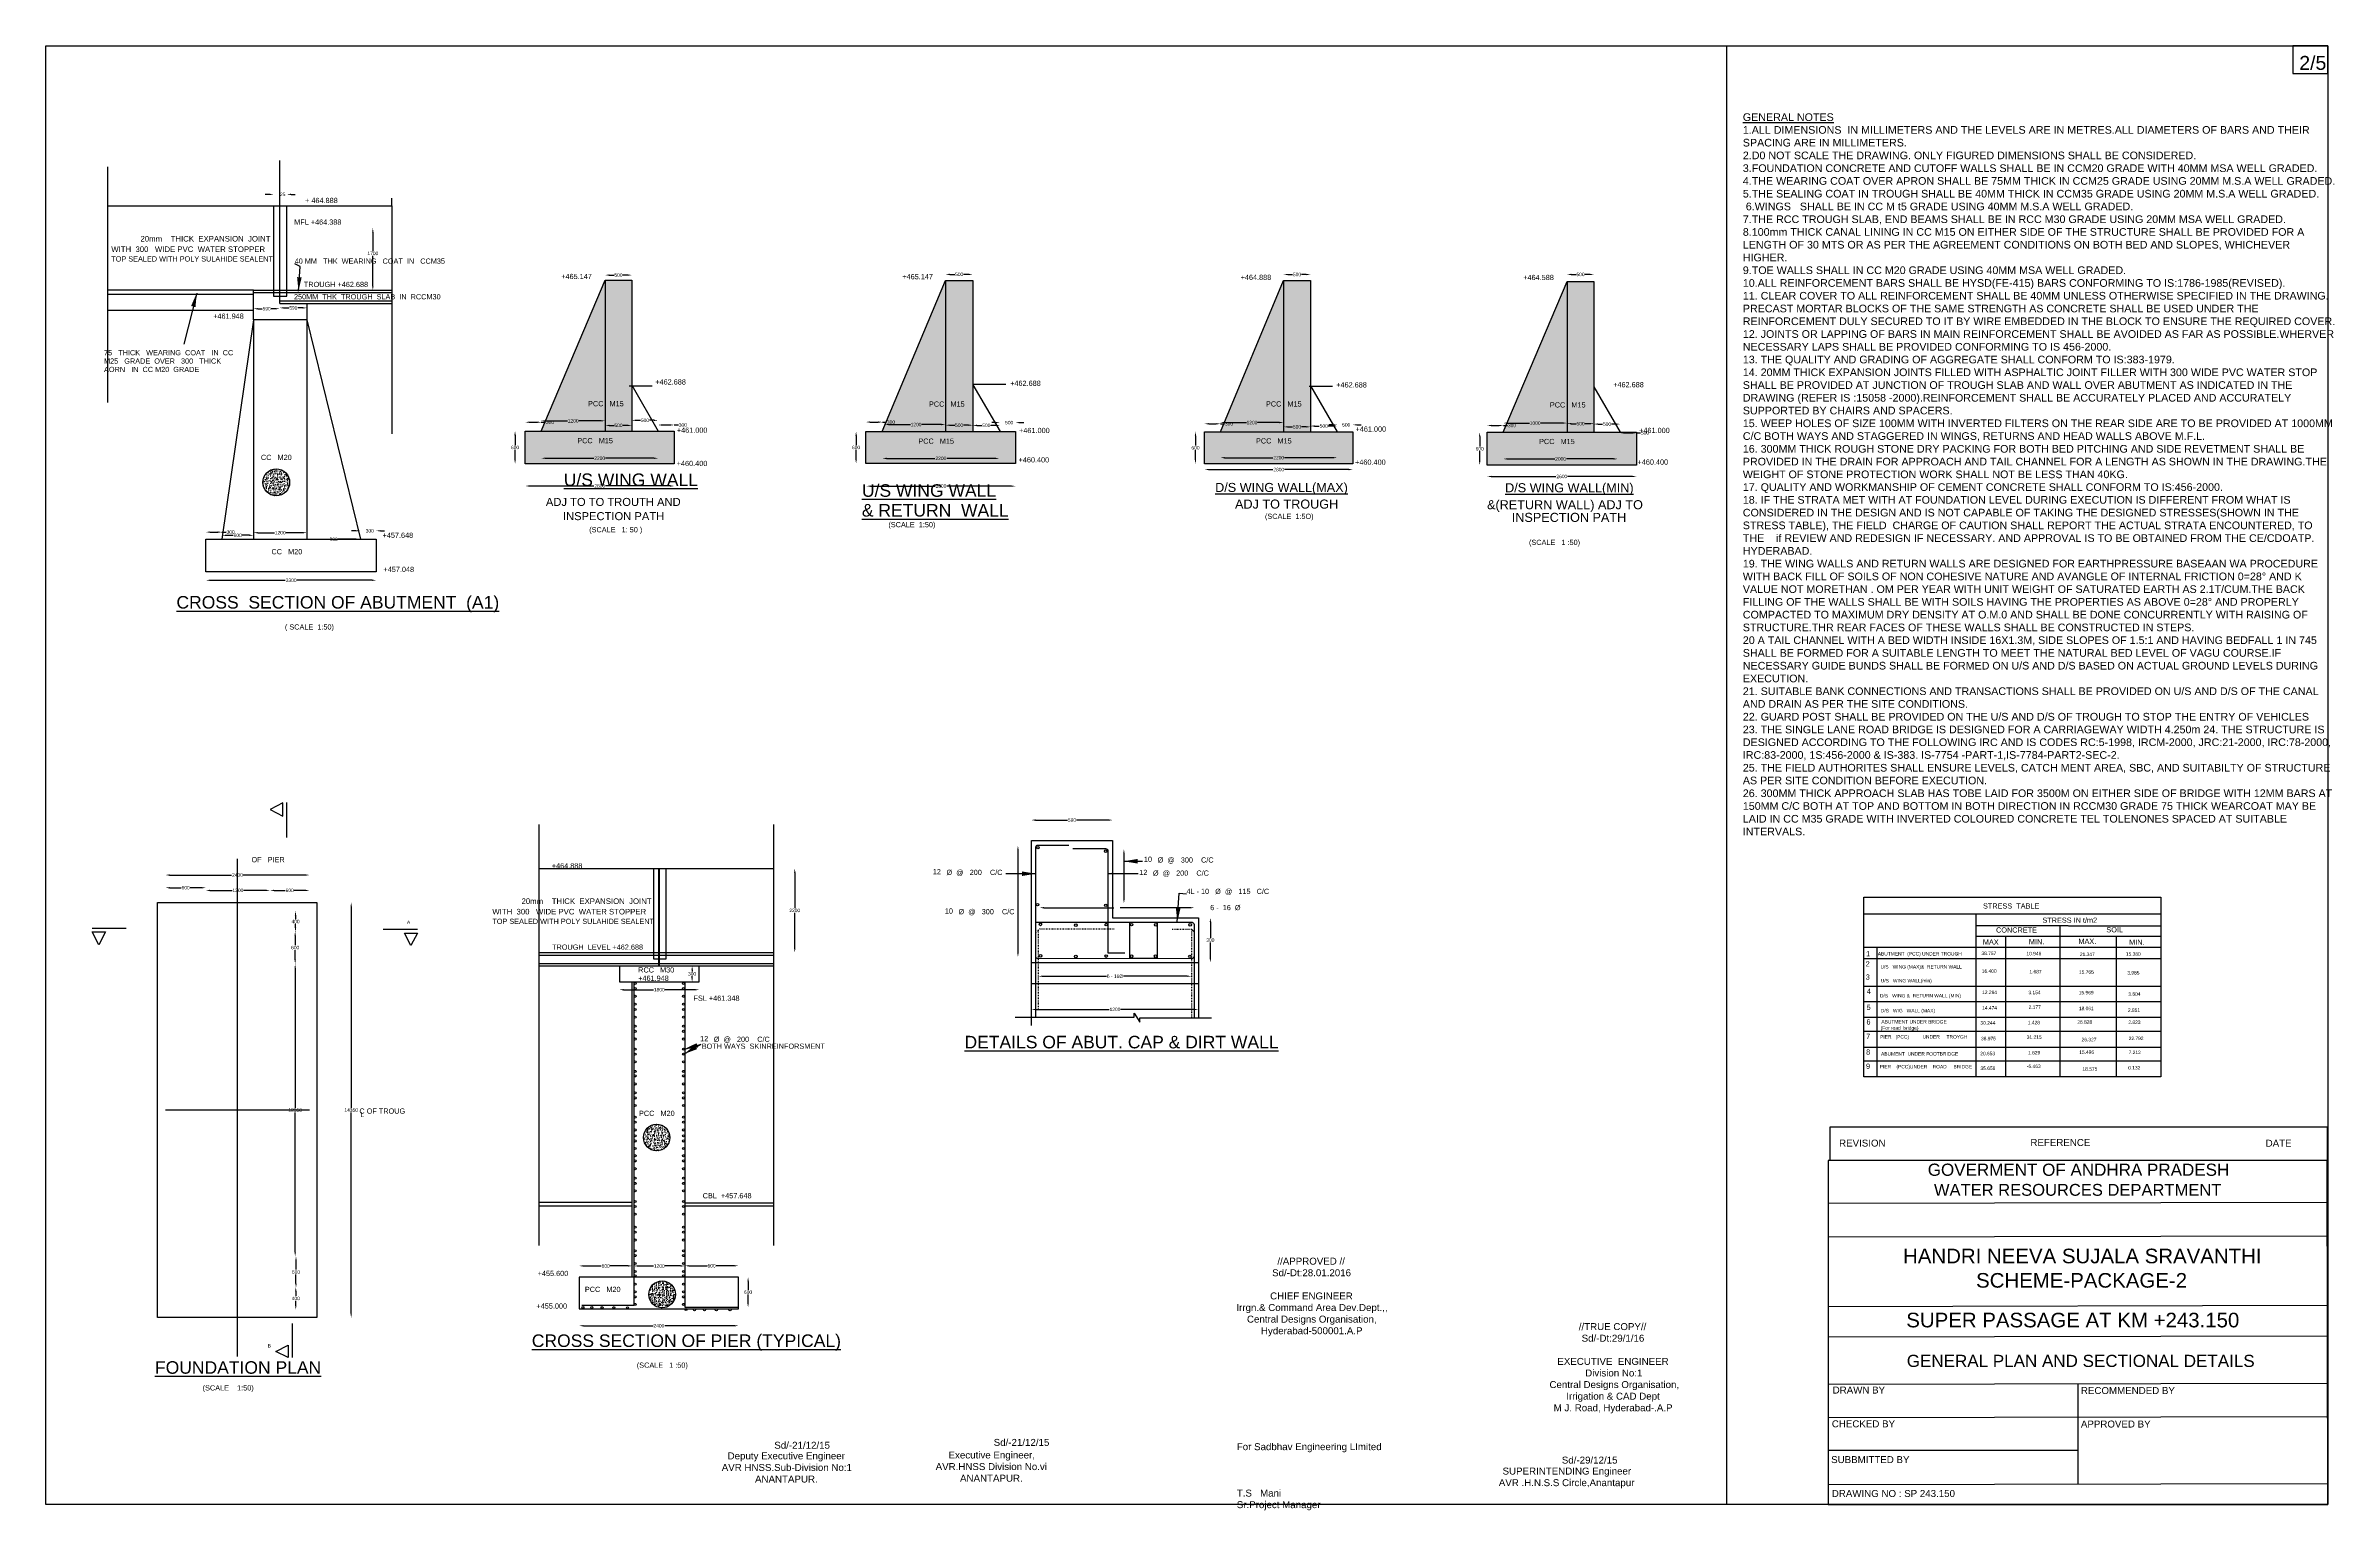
# Model space of a CAD drawing. Header units: inches. Extents: x -301 to 28, y 7 to 217.
import ezdxf

# ---------------------------------------------------------------- set-up
doc = ezdxf.new("R2010")
doc.units = ezdxf.units.IN
doc.header["$MEASUREMENT"] = 0
doc.linetypes.add('DOT2', pattern=[0.125, 0, -0.125])
for name, color, linetype in [('DIMENSIONS', 7, 'Continuous'), ('DRAWING', 50, 'Continuous'), ('TEXT', 10, 'Continuous')]:
    doc.layers.add(name, color=color, linetype=linetype)
doc.styles.get("Standard").update_dxf_attribs({"font": 'arial.ttf', "height": 0.5})
doc.dimstyles.get("Standard").update_dxf_attribs({"dimtxt": 0.5, "dimasz": 0.6, "dimexe": 0.18, "dimexo": 0.0625, "dimgap": 0.09, "dimtad": 0, "dimtih": 1, "dimtoh": 1, "dimdec": 4, "dimzin": 0, "dimdsep": 46, "dimtxsty": 'Standard', "dimcen": 0.09, "dimse1": 1, "dimse2": 1, "dimadec": 0, "dimazin": 0, "dimtfac": 1, "dimtdec": 4, "dimtofl": 0, "dimtmove": 0, "dimatfit": 3, "dimfxl": 1, "dimtolj": 1, "dimtzin": 0, "dimarcsym": 0})
pattern_1 = [(50, (0, 0), (0.7172602, -0.0627521), [0.075, -0.825]), (355, (0, 0), (-0.1387513, 0.7521921), [0.06, -0.66]), (100.4514, (0.0598, -0.0052), (0.5785094, 0.6894395), [0.0637402, -0.7011421]), (46.1842, (0, 0.2), (1.067241, -0.165519), [0.1125, -1.2375]), (96.6356, (0.0889, 0.1862), (0.9346627, 0.974118), [0.0956103, -1.051713]), (351.1842, (0, 0.2), (0.934662, 0.9741186), [0.09, -0.99]), (21, (0.1, 0.15), (0.596907, -0.4026189), [0.075, -0.825]), (326, (0.1, 0.15), (0.2433153, 0.72515), [0.06, -0.66]), (71.4514, (0.14974, 0.11645), (0.8402226, 0.3225305), [0.0637402, -0.7011421]), (37.5, (0, 0), (0.01215986, 0.33289385), [0, -0.652, 0, -0.67, 0, -0.6625]), (7.5, (0, 0), (0.26306954, 0.3944117), [0, -0.382, 0, -0.637, 0, -0.2525]), (327.5, (-0.223, 0), (0.53382244, -0.02255487), [0, -0.25, 0, -0.78, 0, -1.035]), (317.5, (-0.323, 0), (0.5831862, 0.100105), [0, -0.325, 0, -0.518, 0, -0.735])]

# ---------------------------------------------------------------- blocks, each defined once
blk = doc.blocks.new('*D1')
at = {"layer": 'Defpoints', "color": 0, "transparency": 16777216}
for p in [(-266.39, 191.21), (-254.04, 191.21), (-254.68, 182.27)]:
    blk.add_point(p, dxfattribs=at)
at = {"layer": 'DIMENSIONS', "color": 0, "lineweight": -2, "transparency": 16777216}
for p, q in [((-254.04, 190.61), (-254.04, 187.9)), ((-254.04, 182.87), (-254.04, 187.21))]:
    blk.add_line(p, q, dxfattribs=at)
at = {"layer": 'DIMENSIONS', "color": 0, "transparency": 16777216}
for points in [[(-254.14, 190.61), (-253.94, 190.61), (-254.04, 191.21)], [(-254.14, 182.87), (-253.94, 182.87), (-254.04, 182.27)]]:
    blk.add_solid(points, dxfattribs=at)
at = {"layer": 'DIMENSIONS', "color": 0, "transparency": 16777216, "insert": (-254.04, 187.56), "char_height": 0.5, "attachment_point": 5}
blk.add_mtext('\\A1;1700', dxfattribs=at)
blk = doc.blocks.new('*D2')
at = {"layer": 'Defpoints', "color": 0, "transparency": 16777216}
for p in [(-271.18, 179.4), (-267.42, 180.35), (-267.42, 179.61)]:
    blk.add_point(p, dxfattribs=at)
at = {"layer": 'DIMENSIONS', "color": 0, "lineweight": -2, "transparency": 16777216}
for p, q in [((-270.58, 179.61), (-269.94, 179.61)), ((-268.02, 179.61), (-268.66, 179.61))]:
    blk.add_line(p, q, dxfattribs=at)
at = {"layer": 'DIMENSIONS', "color": 0, "transparency": 16777216}
for points in [[(-270.58, 179.71), (-270.58, 179.51), (-271.18, 179.61)], [(-268.02, 179.71), (-268.02, 179.51), (-267.42, 179.61)]]:
    blk.add_solid(points, dxfattribs=at)
at = {"layer": 'DIMENSIONS', "color": 0, "transparency": 16777216, "insert": (-269.3, 179.61), "char_height": 0.5, "attachment_point": 5}
blk.add_mtext('\\A1;590', dxfattribs=at)
blk = doc.blocks.new('*D3')
at = {"layer": 'Defpoints', "color": 0, "transparency": 16777216}
for p in [(-267.42, 180.28), (-263.52, 180.28), (-263.52, 179.73)]:
    blk.add_point(p, dxfattribs=at)
at = {"layer": 'DIMENSIONS', "color": 0, "lineweight": -2, "transparency": 16777216}
for p, q in [((-266.82, 179.73), (-266.11, 179.73)), ((-264.12, 179.73), (-264.83, 179.73))]:
    blk.add_line(p, q, dxfattribs=at)
at = {"layer": 'DIMENSIONS', "color": 0, "transparency": 16777216}
for points in [[(-266.82, 179.83), (-266.82, 179.63), (-267.42, 179.73)], [(-264.12, 179.83), (-264.12, 179.63), (-263.52, 179.73)]]:
    blk.add_solid(points, dxfattribs=at)
at = {"layer": 'DIMENSIONS', "color": 0, "transparency": 16777216, "insert": (-265.47, 179.73), "char_height": 0.5, "attachment_point": 5}
blk.add_mtext('\\A1;590', dxfattribs=at)
blk = doc.blocks.new('*D4')
at = {"layer": 'Defpoints', "color": 0, "transparency": 16777216}
for p in [(-278.02, 146.47), (-275.72, 147.5), (-275.72, 146.47)]:
    blk.add_point(p, dxfattribs=at)
at = {"layer": 'DIMENSIONS', "color": 0, "lineweight": -2, "transparency": 16777216}
for p, q in [((-277.42, 147.5), (-276.32, 147.5)), ((-275.72, 147.5), (-275.12, 147.5))]:
    blk.add_line(p, q, dxfattribs=at)
at = {"layer": 'DIMENSIONS', "color": 0, "transparency": 16777216}
for points in [[(-277.42, 147.6), (-277.42, 147.4), (-278.02, 147.5)], [(-276.32, 147.6), (-276.32, 147.4), (-275.72, 147.5)]]:
    blk.add_solid(points, dxfattribs=at)
at = {"layer": 'DIMENSIONS', "color": 0, "transparency": 16777216, "insert": (-274.48, 147.5), "char_height": 0.5, "attachment_point": 5}
blk.add_mtext('\\A1;300', dxfattribs=at)
blk = doc.blocks.new('*D5')
at = {"layer": 'Defpoints', "color": 0, "transparency": 16777216}
for p in [(-275.72, 146.47), (-271.18, 147.04), (-271.18, 146.47)]:
    blk.add_point(p, dxfattribs=at)
at = {"layer": 'DIMENSIONS', "color": 0, "lineweight": -2, "transparency": 16777216}
for p, q in [((-275.12, 147.04), (-274.1, 147.04)), ((-271.78, 147.04), (-272.81, 147.04))]:
    blk.add_line(p, q, dxfattribs=at)
at = {"layer": 'DIMENSIONS', "color": 0, "transparency": 16777216}
for points in [[(-275.12, 147.14), (-275.12, 146.94), (-275.72, 147.04)], [(-271.78, 147.14), (-271.78, 146.94), (-271.18, 147.04)]]:
    blk.add_solid(points, dxfattribs=at)
at = {"layer": 'DIMENSIONS', "color": 0, "transparency": 16777216, "insert": (-273.45, 147.04), "char_height": 0.5, "attachment_point": 5}
blk.add_mtext('\\A1;600', dxfattribs=at)
blk = doc.blocks.new('*D6')
at = {"layer": 'Defpoints', "color": 0, "transparency": 16777216}
for p in [(-271.18, 146.47), (-263.52, 147.42), (-263.52, 146.47)]:
    blk.add_point(p, dxfattribs=at)
at = {"layer": 'DIMENSIONS', "color": 0, "lineweight": -2, "transparency": 16777216}
for p, q in [((-270.58, 147.42), (-268.16, 147.42)), ((-264.12, 147.42), (-266.54, 147.42))]:
    blk.add_line(p, q, dxfattribs=at)
at = {"layer": 'DIMENSIONS', "color": 0, "transparency": 16777216}
for points in [[(-270.58, 147.52), (-270.58, 147.32), (-271.18, 147.42)], [(-264.12, 147.52), (-264.12, 147.32), (-263.52, 147.42)]]:
    blk.add_solid(points, dxfattribs=at)
at = {"layer": 'DIMENSIONS', "color": 0, "transparency": 16777216, "insert": (-267.35, 147.42), "char_height": 0.5, "attachment_point": 5}
blk.add_mtext('\\A1;1200', dxfattribs=at)
blk = doc.blocks.new('*D7')
at = {"layer": 'Defpoints', "color": 0, "transparency": 16777216}
for p in [(-263.52, 146.54), (-255.82, 146.47), (-255.82, 146.47)]:
    blk.add_point(p, dxfattribs=at)
at = {"layer": 'DIMENSIONS', "color": 0, "lineweight": -2, "transparency": 16777216}
for p, q in [((-262.92, 146.47), (-260.31, 146.47)), ((-256.42, 146.47), (-259.03, 146.47))]:
    blk.add_line(p, q, dxfattribs=at)
at = {"layer": 'DIMENSIONS', "color": 0, "transparency": 16777216}
for points in [[(-262.92, 146.57), (-262.92, 146.37), (-263.52, 146.47)], [(-256.42, 146.57), (-256.42, 146.37), (-255.82, 146.47)]]:
    blk.add_solid(points, dxfattribs=at)
at = {"layer": 'DIMENSIONS', "color": 0, "transparency": 16777216, "insert": (-259.67, 146.47), "char_height": 0.5, "attachment_point": 5}
blk.add_mtext('\\A1;900', dxfattribs=at)
blk = doc.blocks.new('*D8')
at = {"layer": 'Defpoints', "color": 0, "transparency": 16777216}
for p in [(-255.91, 146.46), (-253.55, 147.69), (-253.55, 146.46)]:
    blk.add_point(p, dxfattribs=at)
at = {"layer": 'DIMENSIONS', "color": 0, "lineweight": -2, "transparency": 16777216}
for p, q in [((-256.51, 147.69), (-257.11, 147.69)), ((-252.95, 147.69), (-252.35, 147.69))]:
    blk.add_line(p, q, dxfattribs=at)
at = {"layer": 'DIMENSIONS', "color": 0, "transparency": 16777216}
for points in [[(-256.51, 147.79), (-256.51, 147.59), (-255.91, 147.69)], [(-252.95, 147.79), (-252.95, 147.59), (-253.55, 147.69)]]:
    blk.add_solid(points, dxfattribs=at)
at = {"layer": 'DIMENSIONS', "color": 0, "transparency": 16777216, "insert": (-254.48, 147.69), "char_height": 0.5, "attachment_point": 5}
blk.add_mtext('\\A1;300', dxfattribs=at)
blk = doc.blocks.new('*D9')
at = {"layer": 'Defpoints', "color": 0, "transparency": 16777216}
for p in [(-278.02, 141.79), (-253.55, 141.79), (-253.55, 140.58)]:
    blk.add_point(p, dxfattribs=at)
at = {"layer": 'DIMENSIONS', "color": 0, "lineweight": -2, "transparency": 16777216}
for p, q in [((-277.42, 140.58), (-266.62, 140.58)), ((-254.15, 140.58), (-264.95, 140.58))]:
    blk.add_line(p, q, dxfattribs=at)
at = {"layer": 'DIMENSIONS', "color": 0, "transparency": 16777216}
for points in [[(-277.42, 140.68), (-277.42, 140.48), (-278.02, 140.58)], [(-254.15, 140.68), (-254.15, 140.48), (-253.55, 140.58)]]:
    blk.add_solid(points, dxfattribs=at)
at = {"layer": 'DIMENSIONS', "color": 0, "transparency": 16777216, "insert": (-265.78, 140.58), "char_height": 0.5, "attachment_point": 5}
blk.add_mtext('\\A1;3300', dxfattribs=at)
blk = doc.blocks.new('*D10')
at = {"layer": 'Defpoints', "color": 0, "transparency": 16777216}
for p in [(-216.82, 184.45), (-220.66, 183.72), (-216.82, 183.72)]:
    blk.add_point(p, dxfattribs=at)
at = {"layer": 'DIMENSIONS', "color": 0, "lineweight": -2, "transparency": 16777216}
for p, q in [((-220.06, 184.45), (-219.38, 184.45)), ((-217.42, 184.45), (-218.1, 184.45))]:
    blk.add_line(p, q, dxfattribs=at)
at = {"layer": 'DIMENSIONS', "color": 0, "transparency": 16777216}
for points in [[(-220.06, 184.55), (-220.06, 184.35), (-220.66, 184.45)], [(-217.42, 184.55), (-217.42, 184.35), (-216.82, 184.45)]]:
    blk.add_solid(points, dxfattribs=at)
at = {"layer": 'DIMENSIONS', "color": 0, "transparency": 16777216, "insert": (-218.74, 184.45), "char_height": 0.5, "attachment_point": 5}
blk.add_mtext('\\A1;500', dxfattribs=at)
blk = doc.blocks.new('*D11')
at = {"layer": 'Defpoints', "color": 0, "transparency": 16777216}
for p in [(-232.13, 162.03), (-229.83, 163.3), (-229.83, 162.03)]:
    blk.add_point(p, dxfattribs=at)
at = {"layer": 'DIMENSIONS', "color": 0, "lineweight": -2, "transparency": 16777216}
for p, q in [((-231.53, 163.3), (-230.43, 163.3)), ((-229.83, 163.3), (-229.23, 163.3))]:
    blk.add_line(p, q, dxfattribs=at)
at = {"layer": 'DIMENSIONS', "color": 0, "transparency": 16777216}
for points in [[(-231.53, 163.4), (-231.53, 163.2), (-232.13, 163.3)], [(-230.43, 163.4), (-230.43, 163.2), (-229.83, 163.3)]]:
    blk.add_solid(points, dxfattribs=at)
at = {"layer": 'DIMENSIONS', "color": 0, "transparency": 16777216, "insert": (-228.59, 163.3), "char_height": 0.5, "attachment_point": 5}
blk.add_mtext('\\A1;300', dxfattribs=at)
blk = doc.blocks.new('*D12')
at = {"layer": 'Defpoints', "color": 0, "transparency": 16777216}
for p in [(-232.13, 162.03), (-233.6, 157.31), (-232.13, 157.31)]:
    blk.add_point(p, dxfattribs=at)
at = {"layer": 'DIMENSIONS', "color": 0, "lineweight": -2, "transparency": 16777216}
for p, q in [((-233.6, 161.43), (-233.6, 160.02)), ((-233.6, 157.91), (-233.6, 159.32))]:
    blk.add_line(p, q, dxfattribs=at)
at = {"layer": 'DIMENSIONS', "color": 0, "transparency": 16777216}
for points in [[(-233.7, 161.43), (-233.5, 161.43), (-233.6, 162.03)], [(-233.7, 157.91), (-233.5, 157.91), (-233.6, 157.31)]]:
    blk.add_solid(points, dxfattribs=at)
at = {"layer": 'DIMENSIONS', "color": 0, "transparency": 16777216, "insert": (-233.6, 159.67), "char_height": 0.5, "attachment_point": 5}
blk.add_mtext('\\A1;600', dxfattribs=at)
blk = doc.blocks.new('*D13')
at = {"layer": 'Defpoints', "color": 0, "transparency": 16777216}
for p in [(-229.83, 162.03), (-220.66, 163.5), (-220.66, 162.03)]:
    blk.add_point(p, dxfattribs=at)
at = {"layer": 'DIMENSIONS', "color": 0, "lineweight": -2, "transparency": 16777216}
for p, q in [((-229.23, 163.5), (-226.06, 163.5)), ((-221.26, 163.5), (-224.43, 163.5))]:
    blk.add_line(p, q, dxfattribs=at)
at = {"layer": 'DIMENSIONS', "color": 0, "transparency": 16777216}
for points in [[(-229.23, 163.6), (-229.23, 163.4), (-229.83, 163.5)], [(-221.26, 163.6), (-221.26, 163.4), (-220.66, 163.5)]]:
    blk.add_solid(points, dxfattribs=at)
at = {"layer": 'DIMENSIONS', "color": 0, "transparency": 16777216, "insert": (-225.25, 163.5), "char_height": 0.5, "attachment_point": 5}
blk.add_mtext('\\A1;1200', dxfattribs=at)
blk = doc.blocks.new('*D14')
at = {"layer": 'Defpoints', "color": 0, "transparency": 16777216}
for p in [(-220.66, 162.03), (-216.82, 162.84), (-216.82, 162.03)]:
    blk.add_point(p, dxfattribs=at)
at = {"layer": 'DIMENSIONS', "color": 0, "lineweight": -2, "transparency": 16777216}
for p, q in [((-220.06, 162.84), (-219.38, 162.84)), ((-217.42, 162.84), (-218.1, 162.84))]:
    blk.add_line(p, q, dxfattribs=at)
at = {"layer": 'DIMENSIONS', "color": 0, "transparency": 16777216}
for points in [[(-220.06, 162.94), (-220.06, 162.74), (-220.66, 162.84)], [(-217.42, 162.94), (-217.42, 162.74), (-216.82, 162.84)]]:
    blk.add_solid(points, dxfattribs=at)
at = {"layer": 'DIMENSIONS', "color": 0, "transparency": 16777216, "insert": (-218.74, 162.84), "char_height": 0.5, "attachment_point": 5}
blk.add_mtext('\\A1;500', dxfattribs=at)
blk = doc.blocks.new('*D15')
at = {"layer": 'Defpoints', "color": 0, "transparency": 16777216}
for p in [(-216.82, 162.09), (-213.05, 163.57), (-213.05, 162.03)]:
    blk.add_point(p, dxfattribs=at)
at = {"layer": 'DIMENSIONS', "color": 0, "lineweight": -2, "transparency": 16777216}
for p, q in [((-216.22, 163.57), (-215.58, 163.57)), ((-213.65, 163.57), (-214.29, 163.57))]:
    blk.add_line(p, q, dxfattribs=at)
at = {"layer": 'DIMENSIONS', "color": 0, "transparency": 16777216}
for points in [[(-216.22, 163.67), (-216.22, 163.47), (-216.82, 163.57)], [(-213.65, 163.67), (-213.65, 163.47), (-213.05, 163.57)]]:
    blk.add_solid(points, dxfattribs=at)
at = {"layer": 'DIMENSIONS', "color": 0, "transparency": 16777216, "insert": (-214.94, 163.57), "char_height": 0.5, "attachment_point": 5}
blk.add_mtext('\\A1;500', dxfattribs=at)
blk = doc.blocks.new('*D16')
at = {"layer": 'Defpoints', "color": 0, "transparency": 16777216}
for p in [(-213.05, 162.09), (-210.73, 162.9), (-210.73, 162.09)]:
    blk.add_point(p, dxfattribs=at)
at = {"layer": 'DIMENSIONS', "color": 0, "lineweight": -2, "transparency": 16777216}
for p, q in [((-212.45, 162.9), (-211.33, 162.9)), ((-210.73, 162.9), (-210.13, 162.9))]:
    blk.add_line(p, q, dxfattribs=at)
at = {"layer": 'DIMENSIONS', "color": 0, "transparency": 16777216}
for points in [[(-212.45, 163), (-212.45, 162.8), (-213.05, 162.9)], [(-211.33, 163), (-211.33, 162.8), (-210.73, 162.9)]]:
    blk.add_solid(points, dxfattribs=at)
at = {"layer": 'DIMENSIONS', "color": 0, "transparency": 16777216, "insert": (-209.49, 162.9), "char_height": 0.5, "attachment_point": 5}
blk.add_mtext('\\A1;300', dxfattribs=at)
blk = doc.blocks.new('*D17')
at = {"layer": 'Defpoints', "color": 0, "transparency": 16777216}
for p in [(-229.83, 162.03), (-213.05, 162.03), (-213.05, 158.12)]:
    blk.add_point(p, dxfattribs=at)
at = {"layer": 'DIMENSIONS', "color": 0, "lineweight": -2, "transparency": 16777216}
for p, q in [((-229.23, 158.12), (-222.28, 158.12)), ((-213.65, 158.12), (-220.6, 158.12))]:
    blk.add_line(p, q, dxfattribs=at)
at = {"layer": 'DIMENSIONS', "color": 0, "transparency": 16777216}
for points in [[(-229.23, 158.22), (-229.23, 158.02), (-229.83, 158.12)], [(-213.65, 158.22), (-213.65, 158.02), (-213.05, 158.12)]]:
    blk.add_solid(points, dxfattribs=at)
at = {"layer": 'DIMENSIONS', "color": 0, "transparency": 16777216, "insert": (-221.44, 158.12), "char_height": 0.5, "attachment_point": 5}
blk.add_mtext('\\A1;2200', dxfattribs=at)
blk = doc.blocks.new('*D18')
at = {"layer": 'Defpoints', "color": 0, "transparency": 16777216}
for p in [(-232.13, 157.31), (-210.73, 157.31), (-210.73, 154.13)]:
    blk.add_point(p, dxfattribs=at)
at = {"layer": 'DIMENSIONS', "color": 0, "lineweight": -2, "transparency": 16777216}
for p, q in [((-231.53, 154.13), (-222.27, 154.13)), ((-211.33, 154.13), (-220.59, 154.13))]:
    blk.add_line(p, q, dxfattribs=at)
at = {"layer": 'DIMENSIONS', "color": 0, "transparency": 16777216}
for points in [[(-231.53, 154.23), (-231.53, 154.03), (-232.13, 154.13)], [(-211.33, 154.23), (-211.33, 154.03), (-210.73, 154.13)]]:
    blk.add_solid(points, dxfattribs=at)
at = {"layer": 'DIMENSIONS', "color": 0, "transparency": 16777216, "insert": (-221.43, 154.13), "char_height": 0.5, "attachment_point": 5}
blk.add_mtext('\\A1;2800', dxfattribs=at)
blk = doc.blocks.new('*D19')
at = {"layer": 'Defpoints', "color": 0, "transparency": 16777216}
for p in [(-180.81, 162.01), (-164.03, 162.01), (-164.03, 158.1)]:
    blk.add_point(p, dxfattribs=at)
at = {"layer": 'DIMENSIONS', "color": 0, "lineweight": -2, "transparency": 16777216}
for p, q in [((-180.21, 158.1), (-173.26, 158.1)), ((-164.63, 158.1), (-171.58, 158.1))]:
    blk.add_line(p, q, dxfattribs=at)
at = {"layer": 'DIMENSIONS', "color": 0, "transparency": 16777216}
for points in [[(-180.21, 158.2), (-180.21, 158), (-180.81, 158.1)], [(-164.63, 158.2), (-164.63, 158), (-164.03, 158.1)]]:
    blk.add_solid(points, dxfattribs=at)
at = {"layer": 'DIMENSIONS', "color": 0, "transparency": 16777216, "insert": (-172.42, 158.1), "char_height": 0.5, "attachment_point": 5}
blk.add_mtext('\\A1;2200', dxfattribs=at)
blk = doc.blocks.new('*D20')
at = {"layer": 'Defpoints', "color": 0, "transparency": 16777216}
for p in [(-183.11, 157.29), (-161.7, 157.29), (-161.7, 154.11)]:
    blk.add_point(p, dxfattribs=at)
at = {"layer": 'DIMENSIONS', "color": 0, "lineweight": -2, "transparency": 16777216}
for p, q in [((-182.51, 154.11), (-173.24, 154.11)), ((-162.3, 154.11), (-171.56, 154.11))]:
    blk.add_line(p, q, dxfattribs=at)
at = {"layer": 'DIMENSIONS', "color": 0, "transparency": 16777216}
for points in [[(-182.51, 154.21), (-182.51, 154.01), (-183.11, 154.11)], [(-162.3, 154.21), (-162.3, 154.01), (-161.7, 154.11)]]:
    blk.add_solid(points, dxfattribs=at)
at = {"layer": 'DIMENSIONS', "color": 0, "transparency": 16777216, "insert": (-172.4, 154.11), "char_height": 0.5, "attachment_point": 5}
blk.add_mtext('\\A1;2800', dxfattribs=at)
blk = doc.blocks.new('*D21')
at = {"layer": 'Defpoints', "color": 0, "transparency": 16777216}
for p in [(-183.18, 161.98), (-184.6, 157.36), (-183.18, 157.36)]:
    blk.add_point(p, dxfattribs=at)
at = {"layer": 'DIMENSIONS', "color": 0, "lineweight": -2, "transparency": 16777216}
for p, q in [((-184.6, 161.38), (-184.6, 160.02)), ((-184.6, 157.96), (-184.6, 159.33))]:
    blk.add_line(p, q, dxfattribs=at)
at = {"layer": 'DIMENSIONS', "color": 0, "transparency": 16777216}
for points in [[(-184.7, 161.38), (-184.5, 161.38), (-184.6, 161.98)], [(-184.7, 157.96), (-184.5, 157.96), (-184.6, 157.36)]]:
    blk.add_solid(points, dxfattribs=at)
at = {"layer": 'DIMENSIONS', "color": 0, "transparency": 16777216, "insert": (-184.6, 159.67), "char_height": 0.5, "attachment_point": 5}
blk.add_mtext('\\A1;600', dxfattribs=at)
blk = doc.blocks.new('*D22')
at = {"layer": 'Defpoints', "color": 0, "transparency": 16777216}
for p in [(-183.18, 161.98), (-180.81, 163.32), (-180.81, 161.95)]:
    blk.add_point(p, dxfattribs=at)
at = {"layer": 'DIMENSIONS', "color": 0, "lineweight": -2, "transparency": 16777216}
for p, q in [((-182.58, 163.32), (-181.41, 163.32)), ((-180.81, 163.32), (-180.21, 163.32))]:
    blk.add_line(p, q, dxfattribs=at)
at = {"layer": 'DIMENSIONS', "color": 0, "transparency": 16777216}
for points in [[(-182.58, 163.42), (-182.58, 163.22), (-183.18, 163.32)], [(-181.41, 163.42), (-181.41, 163.22), (-180.81, 163.32)]]:
    blk.add_solid(points, dxfattribs=at)
at = {"layer": 'DIMENSIONS', "color": 0, "transparency": 16777216, "insert": (-179.57, 163.32), "char_height": 0.5, "attachment_point": 5}
blk.add_mtext('\\A1;300', dxfattribs=at)
blk = doc.blocks.new('*D23')
at = {"layer": 'Defpoints', "color": 0, "transparency": 16777216}
for p in [(-180.5, 162.92), (-171.74, 162.96), (-171.74, 161.98)]:
    blk.add_point(p, dxfattribs=at)
at = {"layer": 'DIMENSIONS', "color": 0, "lineweight": -2, "transparency": 16777216}
for p, q in [((-179.9, 162.96), (-176.79, 162.96)), ((-172.34, 162.96), (-175.16, 162.96))]:
    blk.add_line(p, q, dxfattribs=at)
at = {"layer": 'DIMENSIONS', "color": 0, "transparency": 16777216}
for points in [[(-179.9, 163.06), (-179.9, 162.86), (-180.5, 162.96)], [(-172.34, 163.06), (-172.34, 162.86), (-171.74, 162.96)]]:
    blk.add_solid(points, dxfattribs=at)
at = {"layer": 'DIMENSIONS', "color": 0, "transparency": 16777216, "insert": (-175.98, 162.96), "char_height": 0.5, "attachment_point": 5}
blk.add_mtext('\\A1;1200', dxfattribs=at)
blk = doc.blocks.new('*D24')
at = {"layer": 'Defpoints', "color": 0, "transparency": 16777216}
for p in [(-171.74, 162.05), (-167.84, 162.87), (-167.84, 161.98)]:
    blk.add_point(p, dxfattribs=at)
at = {"layer": 'DIMENSIONS', "color": 0, "lineweight": -2, "transparency": 16777216}
for p, q in [((-171.14, 162.87), (-170.43, 162.87)), ((-168.44, 162.87), (-169.15, 162.87))]:
    blk.add_line(p, q, dxfattribs=at)
at = {"layer": 'DIMENSIONS', "color": 0, "transparency": 16777216}
for points in [[(-171.14, 162.97), (-171.14, 162.77), (-171.74, 162.87)], [(-168.44, 162.97), (-168.44, 162.77), (-167.84, 162.87)]]:
    blk.add_solid(points, dxfattribs=at)
at = {"layer": 'DIMENSIONS', "color": 0, "transparency": 16777216, "insert": (-169.79, 162.87), "char_height": 0.5, "attachment_point": 5}
blk.add_mtext('\\A1;500', dxfattribs=at)
blk = doc.blocks.new('*D25')
at = {"layer": 'Defpoints', "color": 0, "transparency": 16777216}
for p in [(-167.84, 162.05), (-163.91, 162.84), (-163.91, 161.98)]:
    blk.add_point(p, dxfattribs=at)
at = {"layer": 'DIMENSIONS', "color": 0, "lineweight": -2, "transparency": 16777216}
for p, q in [((-167.24, 162.84), (-166.52, 162.84)), ((-164.51, 162.84), (-165.24, 162.84))]:
    blk.add_line(p, q, dxfattribs=at)
at = {"layer": 'DIMENSIONS', "color": 0, "transparency": 16777216}
for points in [[(-167.24, 162.94), (-167.24, 162.74), (-167.84, 162.84)], [(-164.51, 162.94), (-164.51, 162.74), (-163.91, 162.84)]]:
    blk.add_solid(points, dxfattribs=at)
at = {"layer": 'DIMENSIONS', "color": 0, "transparency": 16777216, "insert": (-165.88, 162.84), "char_height": 0.5, "attachment_point": 5}
blk.add_mtext('\\A1;500', dxfattribs=at)
blk = doc.blocks.new('*D26')
at = {"layer": 'Defpoints', "color": 0, "transparency": 16777216}
for p in [(-163.91, 161.98), (-161.69, 163.24), (-161.69, 161.98)]:
    blk.add_point(p, dxfattribs=at)
at = {"layer": 'DIMENSIONS', "color": 0, "lineweight": -2, "transparency": 16777216}
for p, q in [((-164.51, 163.24), (-165.11, 163.24)), ((-161.09, 163.24), (-160.49, 163.24))]:
    blk.add_line(p, q, dxfattribs=at)
at = {"layer": 'DIMENSIONS', "color": 0, "transparency": 16777216}
for points in [[(-164.51, 163.34), (-164.51, 163.14), (-163.91, 163.24)], [(-161.09, 163.34), (-161.09, 163.14), (-161.69, 163.24)]]:
    blk.add_solid(points, dxfattribs=at)
at = {"layer": 'DIMENSIONS', "color": 0, "transparency": 16777216, "insert": (-162.6, 163.24), "char_height": 0.5, "attachment_point": 5}
blk.add_mtext('\\A1;500', dxfattribs=at)
blk = doc.blocks.new('*D27')
at = {"layer": 'Defpoints', "color": 0, "transparency": 16777216}
for p in [(-167.84, 184.55), (-171.74, 183.68), (-167.84, 183.68)]:
    blk.add_point(p, dxfattribs=at)
at = {"layer": 'DIMENSIONS', "color": 0, "lineweight": -2, "transparency": 16777216}
for p, q in [((-171.14, 184.55), (-170.43, 184.55)), ((-168.44, 184.55), (-169.15, 184.55))]:
    blk.add_line(p, q, dxfattribs=at)
at = {"layer": 'DIMENSIONS', "color": 0, "transparency": 16777216}
for points in [[(-171.14, 184.65), (-171.14, 184.45), (-171.74, 184.55)], [(-168.44, 184.65), (-168.44, 184.45), (-167.84, 184.55)]]:
    blk.add_solid(points, dxfattribs=at)
at = {"layer": 'DIMENSIONS', "color": 0, "transparency": 16777216, "insert": (-169.79, 184.55), "char_height": 0.5, "attachment_point": 5}
blk.add_mtext('\\A1;500', dxfattribs=at)
blk = doc.blocks.new('*D28')
at = {"layer": 'Defpoints', "color": 0, "transparency": 16777216}
for p in [(-119.31, 184.53), (-123.16, 183.66), (-119.31, 183.66)]:
    blk.add_point(p, dxfattribs=at)
at = {"layer": 'DIMENSIONS', "color": 0, "lineweight": -2, "transparency": 16777216}
for p, q in [((-122.56, 184.53), (-121.88, 184.53)), ((-119.91, 184.53), (-120.6, 184.53))]:
    blk.add_line(p, q, dxfattribs=at)
at = {"layer": 'DIMENSIONS', "color": 0, "transparency": 16777216}
for points in [[(-122.56, 184.63), (-122.56, 184.43), (-123.16, 184.53)], [(-119.91, 184.63), (-119.91, 184.43), (-119.31, 184.53)]]:
    blk.add_solid(points, dxfattribs=at)
at = {"layer": 'DIMENSIONS', "color": 0, "transparency": 16777216, "insert": (-121.24, 184.53), "char_height": 0.5, "attachment_point": 5}
blk.add_mtext('\\A1;500', dxfattribs=at)
blk = doc.blocks.new('*D29')
at = {"layer": 'Defpoints', "color": 0, "transparency": 16777216}
for p in [(-134.51, 161.94), (-132.25, 163.07), (-132.25, 161.94)]:
    blk.add_point(p, dxfattribs=at)
at = {"layer": 'DIMENSIONS', "color": 0, "lineweight": -2, "transparency": 16777216}
for p, q in [((-133.91, 163.07), (-132.85, 163.07)), ((-132.25, 163.07), (-131.65, 163.07))]:
    blk.add_line(p, q, dxfattribs=at)
at = {"layer": 'DIMENSIONS', "color": 0, "transparency": 16777216}
for points in [[(-133.91, 163.17), (-133.91, 162.97), (-134.51, 163.07)], [(-132.85, 163.17), (-132.85, 162.97), (-132.25, 163.07)]]:
    blk.add_solid(points, dxfattribs=at)
at = {"layer": 'DIMENSIONS', "color": 0, "transparency": 16777216, "insert": (-131.01, 163.07), "char_height": 0.5, "attachment_point": 5}
blk.add_mtext('\\A1;300', dxfattribs=at)
blk = doc.blocks.new('*D30')
at = {"layer": 'Defpoints', "color": 0, "transparency": 16777216}
for p in [(-132.25, 162), (-123.16, 163.25), (-123.16, 162)]:
    blk.add_point(p, dxfattribs=at)
at = {"layer": 'DIMENSIONS', "color": 0, "lineweight": -2, "transparency": 16777216}
for p, q in [((-131.65, 163.25), (-128.52, 163.25)), ((-123.76, 163.25), (-126.9, 163.25))]:
    blk.add_line(p, q, dxfattribs=at)
at = {"layer": 'DIMENSIONS', "color": 0, "transparency": 16777216}
for points in [[(-131.65, 163.35), (-131.65, 163.15), (-132.25, 163.25)], [(-123.76, 163.35), (-123.76, 163.15), (-123.16, 163.25)]]:
    blk.add_solid(points, dxfattribs=at)
at = {"layer": 'DIMENSIONS', "color": 0, "transparency": 16777216, "insert": (-127.71, 163.25), "char_height": 0.5, "attachment_point": 5}
blk.add_mtext('\\A1;1200', dxfattribs=at)
blk = doc.blocks.new('*D31')
at = {"layer": 'Defpoints', "color": 0, "transparency": 16777216}
for p in [(-123.16, 162), (-119.31, 162.63), (-119.31, 162)]:
    blk.add_point(p, dxfattribs=at)
at = {"layer": 'DIMENSIONS', "color": 0, "lineweight": -2, "transparency": 16777216}
for p, q in [((-122.56, 162.63), (-121.88, 162.63)), ((-119.91, 162.63), (-120.6, 162.63))]:
    blk.add_line(p, q, dxfattribs=at)
at = {"layer": 'DIMENSIONS', "color": 0, "transparency": 16777216}
for points in [[(-122.56, 162.73), (-122.56, 162.53), (-123.16, 162.63)], [(-119.91, 162.73), (-119.91, 162.53), (-119.31, 162.63)]]:
    blk.add_solid(points, dxfattribs=at)
at = {"layer": 'DIMENSIONS', "color": 0, "transparency": 16777216, "insert": (-121.24, 162.63), "char_height": 0.5, "attachment_point": 5}
blk.add_mtext('\\A1;500', dxfattribs=at)
blk = doc.blocks.new('*D32')
at = {"layer": 'Defpoints', "color": 0, "transparency": 16777216}
for p in [(-119.31, 161.94), (-115.48, 162.75), (-115.48, 161.94)]:
    blk.add_point(p, dxfattribs=at)
at = {"layer": 'DIMENSIONS', "color": 0, "lineweight": -2, "transparency": 16777216}
for p, q in [((-118.71, 162.75), (-118.04, 162.75)), ((-116.08, 162.75), (-116.75, 162.75))]:
    blk.add_line(p, q, dxfattribs=at)
at = {"layer": 'DIMENSIONS', "color": 0, "transparency": 16777216}
for points in [[(-118.71, 162.85), (-118.71, 162.65), (-119.31, 162.75)], [(-116.08, 162.85), (-116.08, 162.65), (-115.48, 162.75)]]:
    blk.add_solid(points, dxfattribs=at)
at = {"layer": 'DIMENSIONS', "color": 0, "transparency": 16777216, "insert": (-117.39, 162.75), "char_height": 0.5, "attachment_point": 5}
blk.add_mtext('\\A1;500', dxfattribs=at)
blk = doc.blocks.new('*D33')
at = {"layer": 'Defpoints', "color": 0, "transparency": 16777216}
for p in [(-115.48, 161.94), (-113.21, 162.92), (-113.21, 161.94)]:
    blk.add_point(p, dxfattribs=at)
at = {"layer": 'DIMENSIONS', "color": 0, "lineweight": -2, "transparency": 16777216}
for p, q in [((-116.08, 162.92), (-116.68, 162.92)), ((-112.61, 162.92), (-112.01, 162.92))]:
    blk.add_line(p, q, dxfattribs=at)
at = {"layer": 'DIMENSIONS', "color": 0, "transparency": 16777216}
for points in [[(-116.08, 163.02), (-116.08, 162.82), (-115.48, 162.92)], [(-112.61, 163.02), (-112.61, 162.82), (-113.21, 162.92)]]:
    blk.add_solid(points, dxfattribs=at)
at = {"layer": 'DIMENSIONS', "color": 0, "transparency": 16777216, "insert": (-114.17, 162.92), "char_height": 0.5, "attachment_point": 5}
blk.add_mtext('\\A1;500', dxfattribs=at)
blk = doc.blocks.new('*D34')
at = {"layer": 'Defpoints', "color": 0, "transparency": 16777216}
for p in [(-132.25, 161.94), (-115.48, 161.94), (-115.48, 158.2)]:
    blk.add_point(p, dxfattribs=at)
at = {"layer": 'DIMENSIONS', "color": 0, "lineweight": -2, "transparency": 16777216}
for p, q in [((-131.65, 158.2), (-124.71, 158.2)), ((-116.08, 158.2), (-123.03, 158.2))]:
    blk.add_line(p, q, dxfattribs=at)
at = {"layer": 'DIMENSIONS', "color": 0, "transparency": 16777216}
for points in [[(-131.65, 158.3), (-131.65, 158.1), (-132.25, 158.2)], [(-116.08, 158.3), (-116.08, 158.1), (-115.48, 158.2)]]:
    blk.add_solid(points, dxfattribs=at)
at = {"layer": 'DIMENSIONS', "color": 0, "transparency": 16777216, "insert": (-123.87, 158.2), "char_height": 0.5, "attachment_point": 5}
blk.add_mtext('\\A1;2200', dxfattribs=at)
blk = doc.blocks.new('*D35')
at = {"layer": 'Defpoints', "color": 0, "transparency": 16777216}
for p in [(-134.51, 157.3), (-113.21, 157.3), (-113.21, 156.49)]:
    blk.add_point(p, dxfattribs=at)
at = {"layer": 'DIMENSIONS', "color": 0, "lineweight": -2, "transparency": 16777216}
for p, q in [((-133.91, 156.49), (-124.7, 156.49)), ((-113.81, 156.49), (-123.02, 156.49))]:
    blk.add_line(p, q, dxfattribs=at)
at = {"layer": 'DIMENSIONS', "color": 0, "transparency": 16777216}
for points in [[(-133.91, 156.59), (-133.91, 156.39), (-134.51, 156.49)], [(-113.81, 156.59), (-113.81, 156.39), (-113.21, 156.49)]]:
    blk.add_solid(points, dxfattribs=at)
at = {"layer": 'DIMENSIONS', "color": 0, "transparency": 16777216, "insert": (-123.86, 156.49), "char_height": 0.5, "attachment_point": 5}
blk.add_mtext('\\A1;2800', dxfattribs=at)
blk = doc.blocks.new('*D36')
at = {"layer": 'Defpoints', "color": 0, "transparency": 16777216}
for p in [(-134.51, 161.94), (-135.83, 157.3), (-134.51, 157.3)]:
    blk.add_point(p, dxfattribs=at)
at = {"layer": 'DIMENSIONS', "color": 0, "lineweight": -2, "transparency": 16777216}
for p, q in [((-135.83, 161.34), (-135.83, 159.97)), ((-135.83, 157.9), (-135.83, 159.28))]:
    blk.add_line(p, q, dxfattribs=at)
at = {"layer": 'DIMENSIONS', "color": 0, "transparency": 16777216}
for points in [[(-135.93, 161.34), (-135.73, 161.34), (-135.83, 161.94)], [(-135.93, 157.9), (-135.73, 157.9), (-135.83, 157.3)]]:
    blk.add_solid(points, dxfattribs=at)
at = {"layer": 'DIMENSIONS', "color": 0, "transparency": 16777216, "insert": (-135.83, 159.62), "char_height": 0.5, "attachment_point": 5}
blk.add_mtext('\\A1;600', dxfattribs=at)
blk = doc.blocks.new('*D37')
at = {"layer": 'Defpoints', "color": 0, "transparency": 16777216}
for p in [(-78.57, 184.54), (-82.44, 183.51), (-78.57, 183.51)]:
    blk.add_point(p, dxfattribs=at)
at = {"layer": 'DIMENSIONS', "color": 0, "lineweight": -2, "transparency": 16777216}
for p, q in [((-81.84, 184.54), (-81.14, 184.54)), ((-79.17, 184.54), (-79.86, 184.54))]:
    blk.add_line(p, q, dxfattribs=at)
at = {"layer": 'DIMENSIONS', "color": 0, "transparency": 16777216}
for points in [[(-81.84, 184.64), (-81.84, 184.44), (-82.44, 184.54)], [(-79.17, 184.64), (-79.17, 184.44), (-78.57, 184.54)]]:
    blk.add_solid(points, dxfattribs=at)
at = {"layer": 'DIMENSIONS', "color": 0, "transparency": 16777216, "insert": (-80.5, 184.54), "char_height": 0.5, "attachment_point": 5}
blk.add_mtext('\\A1;500', dxfattribs=at)
blk = doc.blocks.new('*D38')
at = {"layer": 'Defpoints', "color": 0, "transparency": 16777216}
for p in [(-93.92, 161.85), (-91.59, 162.83), (-91.59, 161.85)]:
    blk.add_point(p, dxfattribs=at)
at = {"layer": 'DIMENSIONS', "color": 0, "lineweight": -2, "transparency": 16777216}
for p, q in [((-93.32, 162.83), (-92.19, 162.83)), ((-91.59, 162.83), (-90.99, 162.83))]:
    blk.add_line(p, q, dxfattribs=at)
at = {"layer": 'DIMENSIONS', "color": 0, "transparency": 16777216}
for points in [[(-93.32, 162.93), (-93.32, 162.73), (-93.92, 162.83)], [(-92.19, 162.93), (-92.19, 162.73), (-91.59, 162.83)]]:
    blk.add_solid(points, dxfattribs=at)
at = {"layer": 'DIMENSIONS', "color": 0, "transparency": 16777216, "insert": (-90.35, 162.83), "char_height": 0.5, "attachment_point": 5}
blk.add_mtext('\\A1;300', dxfattribs=at)
blk = doc.blocks.new('*D39')
at = {"layer": 'Defpoints', "color": 0, "transparency": 16777216}
for p in [(-93.92, 161.85), (-94.99, 157.11), (-93.92, 157.11)]:
    blk.add_point(p, dxfattribs=at)
at = {"layer": 'DIMENSIONS', "color": 0, "lineweight": -2, "transparency": 16777216}
for p, q in [((-94.99, 161.25), (-94.99, 159.83)), ((-94.99, 157.71), (-94.99, 159.14))]:
    blk.add_line(p, q, dxfattribs=at)
at = {"layer": 'DIMENSIONS', "color": 0, "transparency": 16777216}
for points in [[(-95.09, 161.25), (-94.89, 161.25), (-94.99, 161.85)], [(-95.09, 157.71), (-94.89, 157.71), (-94.99, 157.11)]]:
    blk.add_solid(points, dxfattribs=at)
at = {"layer": 'DIMENSIONS', "color": 0, "transparency": 16777216, "insert": (-94.99, 159.48), "char_height": 0.5, "attachment_point": 5}
blk.add_mtext('\\A1;600', dxfattribs=at)
blk = doc.blocks.new('*D40')
at = {"layer": 'Defpoints', "color": 0, "transparency": 16777216}
for p in [(-91.59, 161.91), (-82.44, 163.18), (-82.44, 161.91)]:
    blk.add_point(p, dxfattribs=at)
at = {"layer": 'DIMENSIONS', "color": 0, "lineweight": -2, "transparency": 16777216}
for p, q in [((-90.99, 163.18), (-87.83, 163.18)), ((-83.04, 163.18), (-86.2, 163.18))]:
    blk.add_line(p, q, dxfattribs=at)
at = {"layer": 'DIMENSIONS', "color": 0, "transparency": 16777216}
for points in [[(-90.99, 163.28), (-90.99, 163.08), (-91.59, 163.18)], [(-83.04, 163.28), (-83.04, 163.08), (-82.44, 163.18)]]:
    blk.add_solid(points, dxfattribs=at)
at = {"layer": 'DIMENSIONS', "color": 0, "transparency": 16777216, "insert": (-87.02, 163.18), "char_height": 0.5, "attachment_point": 5}
blk.add_mtext('\\A1;1000', dxfattribs=at)
blk = doc.blocks.new('*D41')
at = {"layer": 'Defpoints', "color": 0, "transparency": 16777216}
for p in [(-82.44, 161.98), (-78.57, 163.09), (-78.57, 161.98)]:
    blk.add_point(p, dxfattribs=at)
at = {"layer": 'DIMENSIONS', "color": 0, "lineweight": -2, "transparency": 16777216}
for p, q in [((-81.84, 163.09), (-81.14, 163.09)), ((-79.17, 163.09), (-79.86, 163.09))]:
    blk.add_line(p, q, dxfattribs=at)
at = {"layer": 'DIMENSIONS', "color": 0, "transparency": 16777216}
for points in [[(-81.84, 163.19), (-81.84, 162.99), (-82.44, 163.09)], [(-79.17, 163.19), (-79.17, 162.99), (-78.57, 163.09)]]:
    blk.add_solid(points, dxfattribs=at)
at = {"layer": 'DIMENSIONS', "color": 0, "transparency": 16777216, "insert": (-80.5, 163.09), "char_height": 0.5, "attachment_point": 5}
blk.add_mtext('\\A1;500', dxfattribs=at)
blk = doc.blocks.new('*D42')
at = {"layer": 'Defpoints', "color": 0, "transparency": 16777216}
for p in [(-78.57, 161.85), (-74.79, 163.03), (-74.79, 161.85)]:
    blk.add_point(p, dxfattribs=at)
at = {"layer": 'DIMENSIONS', "color": 0, "lineweight": -2, "transparency": 16777216}
for p, q in [((-77.97, 163.03), (-77.32, 163.03)), ((-75.39, 163.03), (-76.04, 163.03))]:
    blk.add_line(p, q, dxfattribs=at)
at = {"layer": 'DIMENSIONS', "color": 0, "transparency": 16777216}
for points in [[(-77.97, 163.13), (-77.97, 162.93), (-78.57, 163.03)], [(-75.39, 163.13), (-75.39, 162.93), (-74.79, 163.03)]]:
    blk.add_solid(points, dxfattribs=at)
at = {"layer": 'DIMENSIONS', "color": 0, "transparency": 16777216, "insert": (-76.68, 163.03), "char_height": 0.5, "attachment_point": 5}
blk.add_mtext('\\A1;500', dxfattribs=at)
blk = doc.blocks.new('*D43')
at = {"layer": 'Defpoints', "color": 0, "transparency": 16777216}
for p in [(-74.79, 161.85), (-72.46, 161.85), (-72.46, 161.75)]:
    blk.add_point(p, dxfattribs=at)
at = {"layer": 'DIMENSIONS', "color": 0, "lineweight": -2, "transparency": 16777216}
for p, q in [((-74.19, 161.75), (-73.06, 161.75)), ((-72.46, 161.75), (-71.86, 161.75))]:
    blk.add_line(p, q, dxfattribs=at)
at = {"layer": 'DIMENSIONS', "color": 0, "transparency": 16777216}
for points in [[(-74.19, 161.85), (-74.19, 161.65), (-74.79, 161.75)], [(-73.06, 161.85), (-73.06, 161.65), (-72.46, 161.75)]]:
    blk.add_solid(points, dxfattribs=at)
at = {"layer": 'DIMENSIONS', "color": 0, "transparency": 16777216, "insert": (-71.22, 161.75), "char_height": 0.5, "attachment_point": 5}
blk.add_mtext('\\A1;500', dxfattribs=at)
blk = doc.blocks.new('*D44')
at = {"layer": 'Defpoints', "color": 0, "transparency": 16777216}
for p in [(-91.59, 161.75), (-75.15, 161.75), (-75.15, 158.02)]:
    blk.add_point(p, dxfattribs=at)
at = {"layer": 'DIMENSIONS', "color": 0, "lineweight": -2, "transparency": 16777216}
for p, q in [((-90.99, 158.02), (-84.21, 158.02)), ((-75.75, 158.02), (-82.53, 158.02))]:
    blk.add_line(p, q, dxfattribs=at)
at = {"layer": 'DIMENSIONS', "color": 0, "transparency": 16777216}
for points in [[(-90.99, 158.12), (-90.99, 157.92), (-91.59, 158.02)], [(-75.75, 158.12), (-75.75, 157.92), (-75.15, 158.02)]]:
    blk.add_solid(points, dxfattribs=at)
at = {"layer": 'DIMENSIONS', "color": 0, "transparency": 16777216, "insert": (-83.37, 158.02), "char_height": 0.5, "attachment_point": 5}
blk.add_mtext('\\A1;2000', dxfattribs=at)
blk = doc.blocks.new('*D45')
at = {"layer": 'Defpoints', "color": 0, "transparency": 16777216}
for p in [(-93.92, 157.11), (-72.46, 157.11), (-72.46, 155.5)]:
    blk.add_point(p, dxfattribs=at)
at = {"layer": 'DIMENSIONS', "color": 0, "lineweight": -2, "transparency": 16777216}
for p, q in [((-93.32, 155.5), (-84.03, 155.5)), ((-73.06, 155.5), (-82.35, 155.5))]:
    blk.add_line(p, q, dxfattribs=at)
at = {"layer": 'DIMENSIONS', "color": 0, "transparency": 16777216}
for points in [[(-93.32, 155.6), (-93.32, 155.4), (-93.92, 155.5)], [(-73.06, 155.6), (-73.06, 155.4), (-72.46, 155.5)]]:
    blk.add_solid(points, dxfattribs=at)
at = {"layer": 'DIMENSIONS', "color": 0, "transparency": 16777216, "insert": (-83.19, 155.5), "char_height": 0.5, "attachment_point": 5}
blk.add_mtext('\\A1;2600', dxfattribs=at)
blk = doc.blocks.new('*D46')
at = {"layer": 'Defpoints', "color": 0, "transparency": 16777216}
for p in [(-263.14, 98.21), (-283.85, 64.47), (-263.14, 64.47)]:
    blk.add_point(p, dxfattribs=at)
at = {"layer": 'DIMENSIONS', "color": 0, "lineweight": -2, "transparency": 16777216}
for p, q in [((-283.25, 98.21), (-274.33, 98.21)), ((-263.74, 98.21), (-272.65, 98.21))]:
    blk.add_line(p, q, dxfattribs=at)
at = {"layer": 'DIMENSIONS', "color": 0, "transparency": 16777216}
for points in [[(-283.25, 98.31), (-283.25, 98.11), (-283.85, 98.21)], [(-263.74, 98.31), (-263.74, 98.11), (-263.14, 98.21)]]:
    blk.add_solid(points, dxfattribs=at)
at = {"layer": 'DIMENSIONS', "color": 0, "transparency": 16777216, "insert": (-273.49, 98.21), "char_height": 0.5, "attachment_point": 5}
blk.add_mtext('\\A1;2400', dxfattribs=at)
blk = doc.blocks.new('*D47')
at = {"layer": 'Defpoints', "color": 0, "transparency": 16777216}
for p in [(-283.85, 96.11), (-278.04, 96.38), (-278.04, 96.03)]:
    blk.add_point(p, dxfattribs=at)
at = {"layer": 'DIMENSIONS', "color": 0, "lineweight": -2, "transparency": 16777216}
for p, q in [((-283.25, 96.38), (-281.59, 96.38)), ((-278.64, 96.38), (-280.3, 96.38))]:
    blk.add_line(p, q, dxfattribs=at)
at = {"layer": 'DIMENSIONS', "color": 0, "transparency": 16777216}
for points in [[(-283.25, 96.48), (-283.25, 96.28), (-283.85, 96.38)], [(-278.64, 96.48), (-278.64, 96.28), (-278.04, 96.38)]]:
    blk.add_solid(points, dxfattribs=at)
at = {"layer": 'DIMENSIONS', "color": 0, "transparency": 16777216, "insert": (-280.94, 96.38), "char_height": 0.5, "attachment_point": 5}
blk.add_mtext('\\A1;600', dxfattribs=at)
blk = doc.blocks.new('*D48')
at = {"layer": 'Defpoints', "color": 0, "transparency": 16777216}
for p in [(-278.04, 96.1), (-268.82, 96.1), (-268.82, 96)]:
    blk.add_point(p, dxfattribs=at)
at = {"layer": 'DIMENSIONS', "color": 0, "lineweight": -2, "transparency": 16777216}
for p, q in [((-277.44, 96), (-274.24, 96)), ((-269.42, 96), (-272.62, 96))]:
    blk.add_line(p, q, dxfattribs=at)
at = {"layer": 'DIMENSIONS', "color": 0, "transparency": 16777216}
for points in [[(-277.44, 96.1), (-277.44, 95.9), (-278.04, 96)], [(-269.42, 96.1), (-269.42, 95.9), (-268.82, 96)]]:
    blk.add_solid(points, dxfattribs=at)
at = {"layer": 'DIMENSIONS', "color": 0, "transparency": 16777216, "insert": (-273.43, 96), "char_height": 0.5, "attachment_point": 5}
blk.add_mtext('\\A1;1200', dxfattribs=at)
blk = doc.blocks.new('*D49')
at = {"layer": 'Defpoints', "color": 0, "transparency": 16777216}
for p in [(-268.82, 96), (-263.14, 96), (-263.14, 96)]:
    blk.add_point(p, dxfattribs=at)
at = {"layer": 'DIMENSIONS', "color": 0, "lineweight": -2, "transparency": 16777216}
for p, q in [((-268.22, 96), (-266.62, 96)), ((-263.74, 96), (-265.34, 96))]:
    blk.add_line(p, q, dxfattribs=at)
at = {"layer": 'DIMENSIONS', "color": 0, "transparency": 16777216}
for points in [[(-268.22, 96.1), (-268.22, 95.9), (-268.82, 96)], [(-263.74, 96.1), (-263.74, 95.9), (-263.14, 96)]]:
    blk.add_solid(points, dxfattribs=at)
at = {"layer": 'DIMENSIONS', "color": 0, "transparency": 16777216, "insert": (-265.98, 96), "char_height": 0.5, "attachment_point": 5}
blk.add_mtext('\\A1;600', dxfattribs=at)
blk = doc.blocks.new('*D50')
at = {"layer": 'Defpoints', "color": 0, "transparency": 16777216}
for p in [(-262.08, 94.25), (-262.08, 34.58), (-257.15, 34.58)]:
    blk.add_point(p, dxfattribs=at)
at = {"layer": 'DIMENSIONS', "color": 0, "lineweight": -2, "transparency": 16777216}
for p, q in [((-257.15, 93.65), (-257.15, 64.76)), ((-257.15, 35.18), (-257.15, 64.07))]:
    blk.add_line(p, q, dxfattribs=at)
at = {"layer": 'DIMENSIONS', "color": 0, "transparency": 16777216}
for points in [[(-257.25, 93.65), (-257.05, 93.65), (-257.15, 94.25)], [(-257.25, 35.18), (-257.05, 35.18), (-257.15, 34.58)]]:
    blk.add_solid(points, dxfattribs=at)
at = {"layer": 'DIMENSIONS', "color": 0, "transparency": 16777216, "insert": (-257.15, 64.42), "char_height": 0.5, "attachment_point": 5}
blk.add_mtext('\\A1;14350', dxfattribs=at)
blk = doc.blocks.new('*D51')
at = {"layer": 'Defpoints', "color": 0, "transparency": 16777216}
for p in [(-265.13, 38.98), (-265.11, 38.98), (-265.13, 35.72)]:
    blk.add_point(p, dxfattribs=at)
at = {"layer": 'DIMENSIONS', "color": 0, "lineweight": -2, "transparency": 16777216}
for p, q in [((-265.11, 38.38), (-265.11, 37.7)), ((-265.11, 36.32), (-265.11, 37.01))]:
    blk.add_line(p, q, dxfattribs=at)
at = {"layer": 'DIMENSIONS', "color": 0, "transparency": 16777216}
for points in [[(-265.21, 38.38), (-265.01, 38.38), (-265.11, 38.98)], [(-265.21, 36.32), (-265.01, 36.32), (-265.11, 35.72)]]:
    blk.add_solid(points, dxfattribs=at)
at = {"layer": 'DIMENSIONS', "color": 0, "transparency": 16777216, "insert": (-265.11, 37.35), "char_height": 0.5, "attachment_point": 5}
blk.add_mtext('\\A1;400', dxfattribs=at)
blk = doc.blocks.new('*D52')
at = {"layer": 'Defpoints', "color": 0, "transparency": 16777216}
for p in [(-265.09, 43.4), (-265.08, 43.4), (-265.09, 38.89)]:
    blk.add_point(p, dxfattribs=at)
at = {"layer": 'DIMENSIONS', "color": 0, "lineweight": -2, "transparency": 16777216}
for p, q in [((-265.08, 42.8), (-265.08, 41.49)), ((-265.08, 39.49), (-265.08, 40.8))]:
    blk.add_line(p, q, dxfattribs=at)
at = {"layer": 'DIMENSIONS', "color": 0, "transparency": 16777216}
for points in [[(-265.18, 42.8), (-264.98, 42.8), (-265.08, 43.4)], [(-265.18, 39.49), (-264.98, 39.49), (-265.08, 38.89)]]:
    blk.add_solid(points, dxfattribs=at)
at = {"layer": 'DIMENSIONS', "color": 0, "transparency": 16777216, "insert": (-265.08, 41.15), "char_height": 0.5, "attachment_point": 5}
blk.add_mtext('\\A1;600', dxfattribs=at)
blk = doc.blocks.new('*D53')
at = {"layer": 'Defpoints', "color": 0, "transparency": 16777216}
for p in [(-265.2, 85.44), (-265.09, 85.44), (-265.09, 43.4)]:
    blk.add_point(p, dxfattribs=at)
at = {"layer": 'DIMENSIONS', "color": 0, "lineweight": -2, "transparency": 16777216}
for p, q in [((-265.2, 84.84), (-265.2, 64.76)), ((-265.2, 44), (-265.2, 64.07))]:
    blk.add_line(p, q, dxfattribs=at)
at = {"layer": 'DIMENSIONS', "color": 0, "transparency": 16777216}
for points in [[(-265.3, 84.84), (-265.1, 84.84), (-265.2, 85.44)], [(-265.3, 44), (-265.1, 44), (-265.2, 43.4)]]:
    blk.add_solid(points, dxfattribs=at)
at = {"layer": 'DIMENSIONS', "color": 0, "transparency": 16777216, "insert": (-265.2, 64.42), "char_height": 0.5, "attachment_point": 5}
blk.add_mtext('\\A1;12350', dxfattribs=at)
blk = doc.blocks.new('*D54')
at = {"layer": 'Defpoints', "color": 0, "transparency": 16777216}
for p in [(-265.2, 90.11), (-265.2, 90.11), (-265.2, 85.44)]:
    blk.add_point(p, dxfattribs=at)
at = {"layer": 'DIMENSIONS', "color": 0, "lineweight": -2, "transparency": 16777216}
for p, q in [((-265.2, 89.51), (-265.2, 88.12)), ((-265.2, 86.04), (-265.2, 87.43))]:
    blk.add_line(p, q, dxfattribs=at)
at = {"layer": 'DIMENSIONS', "color": 0, "transparency": 16777216}
for points in [[(-265.3, 89.51), (-265.1, 89.51), (-265.2, 90.11)], [(-265.3, 86.04), (-265.1, 86.04), (-265.2, 85.44)]]:
    blk.add_solid(points, dxfattribs=at)
at = {"layer": 'DIMENSIONS', "color": 0, "transparency": 16777216, "insert": (-265.2, 87.78), "char_height": 0.5, "attachment_point": 5}
blk.add_mtext('\\A1;600', dxfattribs=at)
blk = doc.blocks.new('*D55')
at = {"layer": 'Defpoints', "color": 0, "transparency": 16777216}
for p in [(-265.18, 93.03), (-265.15, 93.03), (-265.18, 90.02)]:
    blk.add_point(p, dxfattribs=at)
at = {"layer": 'DIMENSIONS', "color": 0, "lineweight": -2, "transparency": 16777216}
for p, q in [((-265.15, 92.43), (-265.15, 91.87)), ((-265.15, 90.62), (-265.15, 91.18))]:
    blk.add_line(p, q, dxfattribs=at)
at = {"layer": 'DIMENSIONS', "color": 0, "transparency": 16777216}
for points in [[(-265.25, 92.43), (-265.05, 92.43), (-265.15, 93.03)], [(-265.25, 90.62), (-265.05, 90.62), (-265.15, 90.02)]]:
    blk.add_solid(points, dxfattribs=at)
at = {"layer": 'DIMENSIONS', "color": 0, "transparency": 16777216, "insert": (-265.15, 91.52), "char_height": 0.5, "attachment_point": 5}
blk.add_mtext('\\A1;400', dxfattribs=at)
blk = doc.blocks.new('*D56')
at = {"layer": 'Defpoints', "color": 0, "transparency": 16777216}
for p in [(-196.48, 99.15), (-196.48, 87.08), (-193.41, 87.08)]:
    blk.add_point(p, dxfattribs=at)
at = {"layer": 'DIMENSIONS', "color": 0, "lineweight": -2, "transparency": 16777216}
for p, q in [((-193.41, 98.55), (-193.41, 93.46)), ((-193.41, 87.68), (-193.41, 92.77))]:
    blk.add_line(p, q, dxfattribs=at)
at = {"layer": 'DIMENSIONS', "color": 0, "transparency": 16777216}
for points in [[(-193.51, 98.55), (-193.31, 98.55), (-193.41, 99.15)], [(-193.51, 87.68), (-193.31, 87.68), (-193.41, 87.08)]]:
    blk.add_solid(points, dxfattribs=at)
at = {"layer": 'DIMENSIONS', "color": 0, "transparency": 16777216, "insert": (-193.41, 93.12), "char_height": 0.5, "attachment_point": 5}
blk.add_mtext('\\A1;2200', dxfattribs=at)
blk = doc.blocks.new('*D57')
at = {"layer": 'Defpoints', "color": 0, "transparency": 16777216}
for p in [(-208.16, 85.16), (-208.16, 82.84), (-208.16, 82.84)]:
    blk.add_point(p, dxfattribs=at)
at = {"layer": 'DIMENSIONS', "color": 0, "lineweight": -2, "transparency": 16777216}
for p, q in [((-208.16, 84.56), (-208.16, 84.34)), ((-208.16, 83.44), (-208.16, 83.65))]:
    blk.add_line(p, q, dxfattribs=at)
at = {"layer": 'DIMENSIONS', "color": 0, "transparency": 16777216}
for points in [[(-208.26, 84.56), (-208.06, 84.56), (-208.16, 85.16)], [(-208.26, 83.44), (-208.06, 83.44), (-208.16, 82.84)]]:
    blk.add_solid(points, dxfattribs=at)
at = {"layer": 'DIMENSIONS', "color": 0, "transparency": 16777216, "insert": (-208.16, 84), "char_height": 0.5, "attachment_point": 5}
blk.add_mtext('\\A1;300', dxfattribs=at)
blk = doc.blocks.new('*D58')
at = {"layer": 'Defpoints', "color": 0, "transparency": 16777216}
for p in [(-218.61, 82.84), (-207.15, 82.84), (-207.15, 81.72)]:
    blk.add_point(p, dxfattribs=at)
at = {"layer": 'DIMENSIONS', "color": 0, "lineweight": -2, "transparency": 16777216}
for p, q in [((-218.01, 81.72), (-213.69, 81.72)), ((-207.75, 81.72), (-212.07, 81.72))]:
    blk.add_line(p, q, dxfattribs=at)
at = {"layer": 'DIMENSIONS', "color": 0, "transparency": 16777216}
for points in [[(-218.01, 81.82), (-218.01, 81.62), (-218.61, 81.72)], [(-207.75, 81.82), (-207.75, 81.62), (-207.15, 81.72)]]:
    blk.add_solid(points, dxfattribs=at)
at = {"layer": 'DIMENSIONS', "color": 0, "transparency": 16777216, "insert": (-212.88, 81.72), "char_height": 0.5, "attachment_point": 5}
blk.add_mtext('\\A1;1800', dxfattribs=at)
blk = doc.blocks.new('*D59')
at = {"layer": 'Defpoints', "color": 0, "transparency": 16777216}
for p in [(-224.39, 40.4), (-216.77, 42.02), (-216.77, 40.4)]:
    blk.add_point(p, dxfattribs=at)
at = {"layer": 'DIMENSIONS', "color": 0, "lineweight": -2, "transparency": 16777216}
for p, q in [((-223.79, 42.02), (-221.22, 42.02)), ((-217.37, 42.02), (-219.93, 42.02))]:
    blk.add_line(p, q, dxfattribs=at)
at = {"layer": 'DIMENSIONS', "color": 0, "transparency": 16777216}
for points in [[(-223.79, 42.12), (-223.79, 41.92), (-224.39, 42.02)], [(-217.37, 42.12), (-217.37, 41.92), (-216.77, 42.02)]]:
    blk.add_solid(points, dxfattribs=at)
at = {"layer": 'DIMENSIONS', "color": 0, "transparency": 16777216, "insert": (-220.58, 42.02), "char_height": 0.5, "attachment_point": 5}
blk.add_mtext('\\A1;600', dxfattribs=at)
blk = doc.blocks.new('*D60')
at = {"layer": 'Defpoints', "color": 0, "transparency": 16777216}
for p in [(-216.54, 40.4), (-209.21, 42.01), (-209.21, 40.4)]:
    blk.add_point(p, dxfattribs=at)
at = {"layer": 'DIMENSIONS', "color": 0, "lineweight": -2, "transparency": 16777216}
for p, q in [((-215.94, 42.01), (-213.69, 42.01)), ((-209.81, 42.01), (-212.07, 42.01))]:
    blk.add_line(p, q, dxfattribs=at)
at = {"layer": 'DIMENSIONS', "color": 0, "transparency": 16777216}
for points in [[(-215.94, 42.11), (-215.94, 41.91), (-216.54, 42.01)], [(-209.81, 42.11), (-209.81, 41.91), (-209.21, 42.01)]]:
    blk.add_solid(points, dxfattribs=at)
at = {"layer": 'DIMENSIONS', "color": 0, "transparency": 16777216, "insert": (-212.88, 42.01), "char_height": 0.5, "attachment_point": 5}
blk.add_mtext('\\A1;1200', dxfattribs=at)
blk = doc.blocks.new('*D61')
at = {"layer": 'Defpoints', "color": 0, "transparency": 16777216}
for p in [(-209.21, 40.4), (-201.5, 42.04), (-201.5, 40.4)]:
    blk.add_point(p, dxfattribs=at)
at = {"layer": 'DIMENSIONS', "color": 0, "lineweight": -2, "transparency": 16777216}
for p, q in [((-208.61, 42.04), (-206, 42.04)), ((-202.1, 42.04), (-204.71, 42.04))]:
    blk.add_line(p, q, dxfattribs=at)
at = {"layer": 'DIMENSIONS', "color": 0, "transparency": 16777216}
for points in [[(-208.61, 42.14), (-208.61, 41.94), (-209.21, 42.04)], [(-202.1, 42.14), (-202.1, 41.94), (-201.5, 42.04)]]:
    blk.add_solid(points, dxfattribs=at)
at = {"layer": 'DIMENSIONS', "color": 0, "transparency": 16777216, "insert": (-205.36, 42.04), "char_height": 0.5, "attachment_point": 5}
blk.add_mtext('\\A1;600', dxfattribs=at)
blk = doc.blocks.new('*D62')
at = {"layer": 'Defpoints', "color": 0, "transparency": 16777216}
for p in [(-201.5, 40.4), (-201.5, 36.08), (-200.12, 36.08)]:
    blk.add_point(p, dxfattribs=at)
at = {"layer": 'DIMENSIONS', "color": 0, "lineweight": -2, "transparency": 16777216}
for p, q in [((-200.12, 39.8), (-200.12, 38.59)), ((-200.12, 36.68), (-200.12, 37.9))]:
    blk.add_line(p, q, dxfattribs=at)
at = {"layer": 'DIMENSIONS', "color": 0, "transparency": 16777216}
for points in [[(-200.22, 39.8), (-200.02, 39.8), (-200.12, 40.4)], [(-200.22, 36.68), (-200.02, 36.68), (-200.12, 36.08)]]:
    blk.add_solid(points, dxfattribs=at)
at = {"layer": 'DIMENSIONS', "color": 0, "transparency": 16777216, "insert": (-200.12, 38.24), "char_height": 0.5, "attachment_point": 5}
blk.add_mtext('\\A1;600', dxfattribs=at)
blk = doc.blocks.new('*D63')
at = {"layer": 'Defpoints', "color": 0, "transparency": 16777216}
for p in [(-224.39, 35.85), (-201.5, 35.85), (-201.5, 33.42)]:
    blk.add_point(p, dxfattribs=at)
at = {"layer": 'DIMENSIONS', "color": 0, "lineweight": -2, "transparency": 16777216}
for p, q in [((-223.79, 33.42), (-213.78, 33.42)), ((-202.1, 33.42), (-212.1, 33.42))]:
    blk.add_line(p, q, dxfattribs=at)
at = {"layer": 'DIMENSIONS', "color": 0, "transparency": 16777216}
for points in [[(-223.79, 33.52), (-223.79, 33.32), (-224.39, 33.42)], [(-202.1, 33.52), (-202.1, 33.32), (-201.5, 33.42)]]:
    blk.add_solid(points, dxfattribs=at)
at = {"layer": 'DIMENSIONS', "color": 0, "transparency": 16777216, "insert": (-212.94, 33.42), "char_height": 0.5, "attachment_point": 5}
blk.add_mtext('\\A1;2400', dxfattribs=at)
blk = doc.blocks.new('*D64')
at = {"layer": 'Defpoints', "color": 0, "transparency": 16777216}
for p in [(-147.74, 106.11), (-159.41, 103.16), (-147.74, 103.16)]:
    blk.add_point(p, dxfattribs=at)
at = {"layer": 'DIMENSIONS', "color": 0, "lineweight": -2, "transparency": 16777216}
for p, q in [((-158.81, 106.11), (-154.22, 106.11)), ((-148.34, 106.11), (-152.93, 106.11))]:
    blk.add_line(p, q, dxfattribs=at)
at = {"layer": 'DIMENSIONS', "color": 0, "transparency": 16777216}
for points in [[(-158.81, 106.21), (-158.81, 106.01), (-159.41, 106.11)], [(-148.34, 106.21), (-148.34, 106.01), (-147.74, 106.11)]]:
    blk.add_solid(points, dxfattribs=at)
at = {"layer": 'DIMENSIONS', "color": 0, "transparency": 16777216, "insert": (-153.58, 106.11), "char_height": 0.5, "attachment_point": 5}
blk.add_mtext('\\A1;590', dxfattribs=at)
blk = doc.blocks.new('*D65')
at = {"layer": 'Defpoints', "color": 0, "transparency": 16777216}
for p in [(-135.39, 92.07), (-135.39, 85.63), (-133.69, 85.63)]:
    blk.add_point(p, dxfattribs=at)
at = {"layer": 'DIMENSIONS', "color": 0, "lineweight": -2, "transparency": 16777216}
for p, q in [((-133.69, 91.47), (-133.69, 89.19)), ((-133.69, 86.23), (-133.69, 88.5))]:
    blk.add_line(p, q, dxfattribs=at)
at = {"layer": 'DIMENSIONS', "color": 0, "transparency": 16777216}
for points in [[(-133.79, 91.47), (-133.59, 91.47), (-133.69, 92.07)], [(-133.79, 86.23), (-133.59, 86.23), (-133.69, 85.63)]]:
    blk.add_solid(points, dxfattribs=at)
at = {"layer": 'DIMENSIONS', "color": 0, "transparency": 16777216, "insert": (-133.69, 88.85), "char_height": 0.5, "attachment_point": 5}
blk.add_mtext('\\A1;300', dxfattribs=at)
blk = doc.blocks.new('*D66')
at = {"layer": 'Defpoints', "color": 0, "transparency": 16777216}
for p in [(-158.39, 83.89), (-136.42, 83.66), (-136.42, 83.52)]:
    blk.add_point(p, dxfattribs=at)
at = {"layer": 'DIMENSIONS', "color": 0, "lineweight": -2, "transparency": 16777216}
for p, q in [((-157.79, 83.66), (-148.63, 83.66)), ((-137.02, 83.66), (-146.17, 83.66))]:
    blk.add_line(p, q, dxfattribs=at)
at = {"layer": 'DIMENSIONS', "color": 0, "transparency": 16777216}
for points in [[(-157.79, 83.76), (-157.79, 83.56), (-158.39, 83.66)], [(-137.02, 83.76), (-137.02, 83.56), (-136.42, 83.66)]]:
    blk.add_solid(points, dxfattribs=at)
at = {"layer": 'DIMENSIONS', "color": 0, "transparency": 16777216, "insert": (-147.4, 83.66), "char_height": 0.5, "attachment_point": 5}
blk.add_mtext('\\A1;6 - 16Ø', dxfattribs=at)
blk = doc.blocks.new('*D67')
at = {"layer": 'Defpoints', "color": 0, "transparency": 16777216}
for p in [(-159.41, 79), (-135.39, 79), (-135.39, 78.89)]:
    blk.add_point(p, dxfattribs=at)
at = {"layer": 'DIMENSIONS', "color": 0, "lineweight": -2, "transparency": 16777216}
for p, q in [((-158.81, 78.89), (-148.21, 78.89)), ((-135.99, 78.89), (-146.59, 78.89))]:
    blk.add_line(p, q, dxfattribs=at)
at = {"layer": 'DIMENSIONS', "color": 0, "transparency": 16777216}
for points in [[(-158.81, 78.99), (-158.81, 78.79), (-159.41, 78.89)], [(-135.99, 78.99), (-135.99, 78.79), (-135.39, 78.89)]]:
    blk.add_solid(points, dxfattribs=at)
at = {"layer": 'DIMENSIONS', "color": 0, "transparency": 16777216, "insert": (-147.4, 78.89), "char_height": 0.5, "attachment_point": 5}
blk.add_mtext('\\A1;1200', dxfattribs=at)
blk = doc.blocks.new('*D68')
at = {"layer": 'Defpoints', "color": 0, "transparency": 16777216}
for p in [(-268.29, 194.38), (-266.39, 196.05), (-266.39, 194.38)]:
    blk.add_point(p, dxfattribs=at)
at = {"layer": 'TEXT', "color": 0, "lineweight": -2, "transparency": 16777216}
for p, q in [((-268.89, 196.05), (-269.49, 196.05)), ((-265.79, 196.05), (-265.19, 196.05))]:
    blk.add_line(p, q, dxfattribs=at)
at = {"layer": 'TEXT', "color": 0, "transparency": 16777216}
for points in [[(-268.89, 196.15), (-268.89, 195.95), (-268.29, 196.05)], [(-265.79, 196.15), (-265.79, 195.95), (-266.39, 196.05)]]:
    blk.add_solid(points, dxfattribs=at)
at = {"layer": 'TEXT', "color": 0, "transparency": 16777216, "insert": (-266.99, 196.05), "char_height": 0.5, "attachment_point": 5}
blk.add_mtext('\\A1;25', dxfattribs=at)
blk = doc.blocks.new('*D69')
at = {"layer": 'Defpoints', "color": 0, "transparency": 16777216}
for p in [(-136.01, 93.51), (-158.2, 90.48), (-136.01, 91.1)]:
    blk.add_point(p, dxfattribs=at)
at = {"layer": 'TEXT', "color": 0, "lineweight": -2, "transparency": 16777216}
for p, q in [((-157.6, 93.51), (-147.58, 93.51)), ((-136.61, 93.51), (-146.63, 93.51))]:
    blk.add_line(p, q, dxfattribs=at)
at = {"layer": 'TEXT', "color": 0, "transparency": 16777216}
for points in [[(-157.6, 93.61), (-157.6, 93.41), (-158.2, 93.51)], [(-136.61, 93.61), (-136.61, 93.41), (-136.01, 93.51)]]:
    blk.add_solid(points, dxfattribs=at)
at = {"layer": 'TEXT', "color": 0, "transparency": 16777216, "insert": (-147.11, 93.51), "char_height": 0.5, "attachment_point": 5}
blk.add_mtext('\\A1;    ', dxfattribs=at)
blk = doc.blocks.new('*D70')
at = {"layer": 'Defpoints', "color": 0, "transparency": 16777216}
for p in [(-158.67, 102.43), (-161.34, 86.41), (-158.77, 86.41)]:
    blk.add_point(p, dxfattribs=at)
at = {"layer": 'TEXT', "color": 0, "lineweight": -2, "transparency": 16777216}
blk.add_line((-161.34, 101.83), (-161.34, 87.01), dxfattribs=at)
at = {"layer": 'TEXT', "color": 0, "transparency": 16777216}
for points in [[(-161.44, 101.83), (-161.24, 101.83), (-161.34, 102.43)], [(-161.44, 87.01), (-161.24, 87.01), (-161.34, 86.41)]]:
    blk.add_solid(points, dxfattribs=at)
blk = doc.blocks.new('*D71')
at = {"layer": 'Defpoints', "color": 0, "transparency": 16777216}
for p in [(-148.51, 101.92), (-148.41, 94.14), (-146.11, 94.14)]:
    blk.add_point(p, dxfattribs=at)
at = {"layer": 'TEXT', "color": 0, "lineweight": -2, "transparency": 16777216}
blk.add_line((-146.11, 101.32), (-146.11, 94.74), dxfattribs=at)
at = {"layer": 'TEXT', "color": 0, "transparency": 16777216}
for points in [[(-146.21, 101.32), (-146.01, 101.32), (-146.11, 101.92)], [(-146.21, 94.74), (-146.01, 94.74), (-146.11, 94.14)]]:
    blk.add_solid(points, dxfattribs=at)

msp = doc.modelspace()

# ---------------------------------------------------------------- hatches: boundary and pattern name
at = {"layer": 'TEXT'}
h = msp.add_hatch(dxfattribs=at)
h.set_pattern_fill('AR-CONC', color=0, scale=0.1, style=0)
h.set_pattern_definition(pattern_1)
h.paths.add_polyline_path([(-220.6589, 183.72086), (-229.83321, 162.0308), (-220.6589, 162.0308)])
h.paths.add_polyline_path([(-229.26821, 163.67686), (-227.91555, 163.67686), (-227.91555, 162.91595), (-229.26821, 162.91595)], flags=25)
h.paths.add_polyline_path([(-226.09326, 163.88069), (-224.39885, 163.88069), (-224.39885, 163.12011), (-226.09326, 163.12011)], flags=24)
h.paths.add_polyline_path([(-223.30234, 165.38172), (-217.79091, 165.38172), (-217.79091, 166.54509), (-223.30234, 166.54509)], flags=9)
h = msp.add_hatch(dxfattribs=at)
h.set_pattern_fill('AR-CONC', color=0, scale=0.1, style=0)
h.set_pattern_definition(pattern_1)
h.paths.add_polyline_path([(-216.82178, 183.72086), (-220.6589, 183.72086), (-220.6589, 162.0308), (-216.82178, 162.0308)])
h.paths.add_polyline_path([(-219.41684, 163.21791), (-218.06384, 163.21791), (-218.06384, 162.45734), (-219.41684, 162.45734)], flags=24)
h.paths.add_polyline_path([(-223.30234, 165.38172), (-217.79091, 165.38172), (-217.79091, 166.54509), (-223.30234, 166.54509)], flags=9)
h = msp.add_hatch(dxfattribs=at)
h.set_pattern_fill('AR-CONC', color=0, scale=0.1, style=0)
h.set_pattern_definition(pattern_1)
h.paths.add_polyline_path([(-171.73624, 183.68108), (-180.87465, 161.98468), (-171.73624, 161.98468)])
h.paths.add_polyline_path([(-167.8442, 183.68108), (-171.73624, 183.68108), (-171.73624, 161.98468), (-167.8442, 161.98468)])
h.paths.add_polyline_path([(-180.24349, 163.69641), (-178.89083, 163.69641), (-178.89083, 162.93549), (-180.24349, 162.93549)], flags=25)
h.paths.add_polyline_path([(-176.82284, 163.33918), (-175.12843, 163.33918), (-175.12843, 162.5786), (-176.82284, 162.5786)], flags=24)
h.paths.add_polyline_path([(-174.31836, 165.32492), (-168.80694, 165.32492), (-168.80694, 166.48829), (-174.31836, 166.48829)], flags=9)
h.paths.add_polyline_path([(-170.46672, 163.24541), (-169.11372, 163.24541), (-169.11372, 162.48484), (-170.46672, 162.48484)], flags=24)
h = msp.add_hatch(dxfattribs=at)
h.set_pattern_fill('AR-CONC', color=0, scale=0.1, style=0)
h.set_pattern_definition(pattern_1)
h.paths.add_polyline_path([(-113.2133, 161.93819), (-134.51258, 161.93819), (-134.51258, 157.30491), (-113.2133, 157.30491)])
h.paths.add_polyline_path([(-123.16351, 183.65859), (-132.25183, 161.93819), (-123.16351, 161.93819)])
h.paths.add_polyline_path([(-119.31128, 183.65859), (-123.16351, 183.65859), (-123.16351, 161.93819), (-119.31128, 161.93819), (-119.31128, 168.50992)])
h.paths.add_polyline_path([(-124.74007, 158.58204), (-122.99007, 158.58204), (-122.99007, 157.82146), (-124.74007, 157.82146)], flags=24)
h.paths.add_polyline_path([(-127.3289, 160.03368), (-121.81748, 160.03368), (-121.81748, 161.19705), (-127.3289, 161.19705)], flags=24)
h.paths.add_polyline_path([(-131.68683, 163.44738), (-130.33417, 163.44738), (-130.33417, 162.68647), (-131.68683, 162.68647)], flags=25)
h.paths.add_polyline_path([(-128.55487, 163.63379), (-126.86047, 163.63379), (-126.86047, 162.87322), (-128.55487, 162.87322)], flags=24)
h.paths.add_polyline_path([(-125.89481, 165.34513), (-120.38338, 165.34513), (-120.38338, 166.5085), (-125.89481, 166.5085)], flags=9)
h.paths.add_polyline_path([(-121.9139, 163.01514), (-120.5609, 163.01514), (-120.5609, 162.25456), (-121.9139, 162.25456)], flags=24)
h = msp.add_hatch(dxfattribs=at)
h.set_pattern_fill('AR-CONC', color=0, scale=0.1, style=0)
h.set_pattern_definition(pattern_1)
h.paths.add_polyline_path([(-82.44047, 183.50913), (-91.5922, 161.85023), (-82.44047, 161.85023)])
h.paths.add_polyline_path([(-78.566, 183.50913), (-82.44047, 183.50913), (-82.44047, 161.85023), (-78.566, 161.85023)])
h.paths.add_polyline_path([(-72.46047, 161.85023), (-93.92072, 161.85023), (-93.92072, 157.11079), (-72.46047, 157.11079)])
h.paths.add_polyline_path([(-91.0272, 163.21223), (-89.67454, 163.21223), (-89.67454, 162.45132), (-91.0272, 162.45132)], flags=25)
h.paths.add_polyline_path([(-87.86353, 163.56305), (-86.16913, 163.56305), (-86.16913, 162.80247), (-87.86353, 162.80247)], flags=24)
h.paths.add_polyline_path([(-85.09692, 165.20887), (-79.5855, 165.20887), (-79.5855, 166.37224), (-85.09692, 166.37224)], flags=9)
h.paths.add_polyline_path([(-81.17973, 163.47168), (-79.82673, 163.47168), (-79.82673, 162.7111), (-81.17973, 162.7111)], flags=24)
h.paths.add_polyline_path([(-84.24465, 158.40072), (-82.49465, 158.40072), (-82.49465, 157.64015), (-84.24465, 157.64015)], flags=24)
h.paths.add_polyline_path([(-86.64659, 159.94591), (-81.13516, 159.94591), (-81.13516, 161.10928), (-86.64659, 161.10928)], flags=24)
h = msp.add_hatch(dxfattribs=at)
h.set_pattern_fill('AR-CONC', color=0, scale=0.1, style=0)
h.set_pattern_definition(pattern_1)
h.paths.add_polyline_path([(-210.72718, 162.0308), (-232.13189, 162.0308), (-232.13189, 157.30945), (-210.72718, 157.30945)])
h.paths.add_polyline_path([(-222.31673, 158.49891), (-220.56673, 158.49891), (-220.56673, 157.73834), (-222.31673, 157.73834)], flags=24)
h.paths.add_polyline_path([(-224.85962, 160.06484), (-219.34819, 160.06484), (-219.34819, 161.22821), (-224.85962, 161.22821)], flags=24)
h = msp.add_hatch(dxfattribs=at)
h.set_pattern_fill('AR-CONC', color=0, scale=0.1, style=0)
h.set_pattern_definition(pattern_1)
h.paths.add_polyline_path([(-161.69288, 161.98468), (-183.17828, 161.98468), (-183.17828, 157.35705), (-161.69288, 157.35705)])
h.paths.add_polyline_path([(-173.29201, 158.47918), (-171.54201, 158.47918), (-171.54201, 157.71861), (-173.29201, 157.71861)], flags=24)
h.paths.add_polyline_path([(-175.84546, 159.9979), (-170.33404, 159.9979), (-170.33404, 161.16127), (-175.84546, 161.16127)], flags=24)
h = msp.add_hatch(dxfattribs=at)
h.set_pattern_fill('AR-CONC', color=0, scale=0.1, style=0)
h.set_pattern_definition(pattern_1)
h.paths.add_polyline_path([(-265.9903, 154.64989, 1), (-269.85617, 154.64989, 1)])
h = msp.add_hatch(dxfattribs=at)
h.set_pattern_fill('AR-CONC', color=0, scale=0.1, style=0)
h.set_pattern_definition(pattern_1)
h.paths.add_polyline_path([(-211.35103, 60.4782, 1), (-215.15789, 60.4782, 1)])
h = msp.add_hatch(dxfattribs=at)
h.set_pattern_fill('AR-CONC', color=0, scale=0.1, style=0)
h.set_pattern_definition(pattern_1)
h.paths.add_polyline_path([(-214.39307, 37.9276, 1), (-210.54226, 37.9276, 1)])

# ---------------------------------------------------------------- linework, layer by layer
at = {"color": 0}
for points in [[(-267.42158, 180.34623), (-267.42158, 194.38161), (-267.42158, 200.93551)], [(-292.18941, 199.99923), (-292.18941, 166.14885)], [(-292.18941, 194.38161), (-251.30244, 194.38161), (-251.30244, 195.51676)], [(-268.29207, 194.38161), (-268.29207, 181.41534), (-266.39184, 181.41534), (-266.39184, 194.38161)], [(-251.30244, 194.38161), (-251.30244, 161.60587)], [(-292.18941, 179.40478), (-271.18231, 179.40478), (-271.18231, 182.27307), (-292.18941, 182.27307)], [(-271.18231, 181.66757), (-292.18941, 181.66757)], [(-271.18231, 182.27307), (-251.30244, 182.27307)], [(-271.18231, 181.93486), (-251.30244, 181.93486)], [(-229.83321, 162.0308), (-220.6589, 183.72086), (-216.82178, 183.72086), (-216.82178, 162.0308)], [(-220.6589, 183.72086), (-220.6589, 162.0308)], [(-180.87465, 161.98468), (-171.73624, 183.68108), (-167.8442, 183.68108), (-167.8442, 161.98468)], [(-171.73624, 183.68108), (-171.73624, 161.98468)], [(-132.25183, 161.93819), (-123.16351, 183.65859), (-119.31128, 183.65859), (-119.31128, 168.50992), (-115.47832, 161.93819)], [(-123.16351, 183.65859), (-123.16351, 161.93819)], [(-91.5922, 161.85023), (-82.44047, 183.50913), (-78.566, 183.50913), (-78.566, 161.85023)], [(-82.44047, 183.50913), (-82.44047, 161.85023)], [(-271.18231, 178.03563), (-275.72234, 146.47262)], [(-263.523, 180.34623), (-263.523, 178.03563), (-271.18231, 178.03563), (-271.18231, 179.40478)], [(-271.18231, 178.03563), (-271.18231, 146.47262)], [(-267.42158, 180.75719), (-251.30244, 180.75719)], [(-267.42158, 180.34623), (-251.30244, 180.34623)], [(-263.523, 178.03563), (-263.523, 146.47262)], [(-263.523, 178.03563), (-255.81689, 146.47262)], [(-216.82178, 168.60756), (-213.05025, 162.0308)], [(-167.8442, 168.65319), (-163.91275, 161.98468)], [(-119.31128, 168.50992), (-119.31128, 161.93819)], [(-78.566, 168.39976), (-74.7871, 161.85023)], [(-266.95375, 108.57274), (-268.81435, 107.65225), (-266.95375, 106.68573), (-266.95375, 108.57274)], [(-266.40091, 103.62524), (-266.40091, 108.61877)], [(-230.20017, 105.47227), (-230.20017, 44.95124)], [(-196.4827, 105.47227), (-196.4827, 44.95124)], [(-159.41055, 76.59152), (-159.41055, 103.15697), (-147.74019, 103.15697), (-147.74019, 92.06589), (-135.3929, 92.06589), (-135.3929, 77.70101)], [(-273.52819, 100.56049), (-273.52819, 28.98538)], [(-230.20017, 99.15238), (-196.4827, 99.15238)], [(-213.72496, 99.15238), (-213.72496, 86.16374), (-211.89212, 86.16374), (-211.89212, 99.15238)], [(-212.9276, 85.15863), (-212.9276, 99.15238)], [(-212.83002, 85.15863), (-212.83002, 99.15238)], [(-293.39715, 88.16281), (-294.37477, 90.04465), (-292.4749, 90.04465), (-293.39715, 88.16281)], [(-294.35971, 90.55075), (-289.47444, 90.55075)], [(-252.55165, 90.43796), (-247.61977, 90.43796)], [(-248.5737, 88.07026), (-249.48421, 89.86988), (-247.63621, 89.86988), (-248.5737, 88.07026)], [(-136.41602, 90.41387), (-136.01095, 90.04726)], [(-230.20017, 87.08385), (-196.4827, 87.08385)], [(-230.20017, 86.67521), (-196.4827, 86.67521)], [(-230.20017, 85.50416), (-196.4827, 85.50416)], [(-159.41055, 85.6263), (-135.3929, 85.6263)], [(-158.76846, 86.41115), (-158.72075, 86.3291), (-158.63119, 86.26695), (-158.52173, 86.24208), (-158.31773, 86.24457), (-136.29702, 86.2093), (-136.1959, 86.23624), (-136.11636, 86.30091), (-136.05435, 86.3831), (-136.01095, 86.50435)], [(-230.20017, 85.15863), (-196.4827, 85.15863)], [(-209.21477, 82.83991), (-209.21477, 36.08401), (-201.49673, 36.08401), (-201.49673, 40.3992), (-224.38523, 40.3992), (-224.38523, 35.8524), (-201.49673, 35.8524), (-201.49673, 36.08401)], [(-216.54479, 82.83991), (-216.54479, 36.35218), (-224.00178, 36.35218)], [(-218.60803, 85.15863), (-218.60803, 82.83991), (-207.15265, 82.83991), (-207.15265, 85.15863)], [(-216.76939, 40.3992), (-216.76939, 82.83991)], [(-159.41055, 82.60925), (-135.3929, 82.60925)], [(-161.75836, 77.77594), (-144.6559, 77.77594), (-144.6559, 78.33643), (-143.84222, 77.07893), (-143.84222, 77.70101), (-133.52722, 77.70101)], [(-283.85236, 64.4697), (-263.13503, 64.4697)], [(-230.20017, 51.20082), (-216.76939, 51.20082)], [(-216.76939, 50.59388), (-230.20017, 50.59388)], [(-209.21477, 51.10018), (-196.4827, 51.10018)], [(-196.4827, 50.58771), (-209.21477, 50.58771)], [(-265.62407, 33.74245), (-265.62407, 28.84648)], [(-267.95905, 29.70653), (-266.19679, 30.64345), (-266.19679, 28.84006), (-267.95905, 29.70653)]]:
    msp.add_lwpolyline(points, dxfattribs=at)
for points in [[(-232.13189, 162.0308), (-210.72718, 162.0308), (-210.72718, 157.30945), (-232.13189, 157.30945)], [(-183.17828, 161.98468), (-161.69288, 161.98468), (-161.69288, 157.35705), (-183.17828, 157.35705)], [(-134.51258, 161.93819), (-113.2133, 161.93819), (-113.2133, 157.30491), (-134.51258, 157.30491)], [(-93.92072, 161.85023), (-72.46047, 161.85023), (-72.46047, 157.11079), (-93.92072, 157.11079)], [(-278.0165, 146.47262), (-253.55325, 146.47262), (-253.55325, 141.78584), (-278.0165, 141.78584)], [(-284.98037, 94.24954), (-262.07601, 94.24954), (-262.07601, 34.5825), (-284.98037, 34.5825)], [(-145.24259, 91.45059), (-141.32594, 91.45059), (-141.32594, 86.21735), (-145.24259, 86.21735)]]:
    msp.add_lwpolyline(points, close=True, dxfattribs=at)
for points in [[(-158.76846, 77.77594), (-158.76846, 102.21588, -0.471827453), (-158.43533, 102.49032), (-154.0118, 102.49032)], [(-153.44321, 102.01842), (-148.73813, 102.01842, -0.40146784), (-148.41272, 101.70695), (-148.41272, 87.01551), (-145.96244, 87.01551)], [(-158.76846, 91.45059), (-136.44292, 91.45059, -0.355864903), (-136.01095, 91.09855), (-136.01095, 77.70101)]]:
    msp.add_lwpolyline(points, format="xyb", dxfattribs=at)
at = {"color": 0, "linetype": 'DOT2'}
for points in [[(-158.76846, 89.99591), (-158.20009, 90.48284), (-147.42504, 90.48284)], [(-158.39025, 79.04268), (-158.39025, 90.30841)], [(-139.16291, 90.41387), (-136.41602, 90.41387), (-136.41602, 77.70101)]]:
    msp.add_lwpolyline(points, dxfattribs=at)
at = {"color": 0}
for centre, radius in [((-158.45978, 102.14463), 0.18564), ((-148.73815, 101.64149), 0.18564), ((-158.53997, 93.95233), 0.18564), ((-148.72351, 93.85595), 0.18564), ((-158.11448, 91.11449), 0.18564), ((-153.01401, 91.00583), 0.18564), ((-148.64992, 91.0812), 0.18564), ((-145.01065, 91.06805), 0.18564), ((-141.52463, 91.06119), 0.18564), ((-136.58686, 91.03969), 0.18564), ((-158.10823, 86.60115), 0.18564), ((-153.03202, 86.5081), 0.18564), ((-148.65363, 86.56323), 0.18564), ((-145.00891, 86.55516), 0.18564), ((-141.55823, 86.54505), 0.18564), ((-136.62294, 86.52454), 0.18564), ((-216.35531, 82.63701), 0.14769), ((-209.39359, 82.63701), 0.14769), ((-216.35531, 81.8771), 0.14769), ((-216.35531, 80.77694), 0.14769), ((-216.35531, 79.63578), 0.14769), ((-216.35531, 78.87588), 0.14769), ((-209.39359, 81.8771), 0.14769), ((-209.39359, 80.77694), 0.14769), ((-209.39359, 79.63578), 0.14769), ((-209.39359, 78.87588), 0.14769), ((-216.35531, 77.77804), 0.14769), ((-216.35531, 76.49486), 0.14769), ((-216.35531, 75.73921), 0.14769), ((-209.39359, 77.77804), 0.14769), ((-209.39359, 76.49486), 0.14769), ((-209.39359, 75.73921), 0.14769), ((-216.35531, 74.63703), 0.14769), ((-216.35531, 73.1685), 0.14769), ((-216.35531, 72.46988), 0.14769), ((-209.39359, 74.63703), 0.14769), ((-209.39359, 73.1685), 0.14769), ((-209.39359, 72.46988), 0.14769), ((-216.35531, 71.36747), 0.14769), ((-216.35531, 69.98449), 0.14769), ((-216.35531, 69.32864), 0.14769), ((-209.39359, 71.36747), 0.14769), ((-209.39359, 69.98449), 0.14769), ((-209.39359, 69.32864), 0.14769), ((-216.35531, 68.17146), 0.14769), ((-216.35531, 66.90253), 0.14769), ((-216.35531, 66.16114), 0.14769), ((-209.39359, 68.17146), 0.14769), ((-209.39359, 66.90253), 0.14769), ((-209.39359, 66.16114), 0.14769), ((-216.35531, 65.07286), 0.14769), ((-216.35531, 63.39046), 0.14769), ((-216.35531, 62.67759), 0.14769), ((-209.39359, 65.07286), 0.14769), ((-209.39359, 63.39046), 0.14769), ((-209.39359, 62.67759), 0.14769), ((-216.35531, 61.56075), 0.14769), ((-216.35531, 60.73381), 0.14769), ((-216.35531, 59.97816), 0.14769), ((-209.39359, 61.56075), 0.14769), ((-209.39359, 60.73381), 0.14769), ((-209.39359, 59.97816), 0.14769), ((-216.35531, 58.89459), 0.14769), ((-216.35531, 57.86319), 0.14769), ((-216.35531, 57.10754), 0.14769), ((-216.35531, 55.99545), 0.14769), ((-209.39359, 58.89459), 0.14769), ((-209.39359, 57.86319), 0.14769), ((-209.39359, 57.10754), 0.14769), ((-209.39359, 55.99545), 0.14769), ((-216.35531, 54.62673), 0.14769), ((-216.35531, 53.88534), 0.14769), ((-216.35531, 52.81035), 0.14769), ((-209.39359, 54.62673), 0.14769), ((-209.39359, 53.88534), 0.14769), ((-209.39359, 52.81035), 0.14769), ((-216.35531, 51.27053), 0.14769), ((-216.35531, 50.57191), 0.14769), ((-216.35531, 49.44557), 0.14769), ((-209.39359, 51.27053), 0.14769), ((-209.39359, 50.57191), 0.14769), ((-209.39359, 49.44557), 0.14769), ((-216.35531, 47.58761), 0.14769), ((-216.35531, 46.86033), 0.14769), ((-209.39359, 47.58761), 0.14769), ((-209.39359, 46.86033), 0.14769), ((-216.35531, 45.74287), 0.14769), ((-216.35531, 44.188), 0.14769), ((-216.35531, 43.49834), 0.14769), ((-209.39359, 45.74287), 0.14769), ((-209.39359, 44.188), 0.14769), ((-209.39359, 43.49834), 0.14769), ((-216.35531, 42.36981), 0.14769), ((-216.35531, 41.22489), 0.14769), ((-216.35531, 40.59792), 0.14769), ((-216.35531, 39.39415), 0.14769), ((-209.39359, 42.36981), 0.14769), ((-209.39359, 41.22489), 0.14769), ((-209.39359, 40.59792), 0.14769), ((-209.39359, 39.39415), 0.14769), ((-223.84694, 36.02942), 0.14769), ((-216.35531, 38.29849), 0.14769), ((-216.35531, 37.55867), 0.14769), ((-216.35531, 36.49283), 0.14769), ((-209.39359, 38.29849), 0.14769), ((-209.39359, 37.55867), 0.14769), ((-209.39359, 36.49283), 0.14769), ((-222.5823, 36.0218), 0.14769), ((-221.10435, 36.01419), 0.14769), ((-219.40547, 36.01419), 0.14769), ((-217.45519, 36.00658), 0.14769), ((-209.03329, 35.75713), 0.14769), ((-207.82953, 35.72331), 0.14769), ((-206.37831, 35.7112), 0.14769), ((-204.67752, 35.71662), 0.14769), ((-202.71463, 35.7058), 0.14769)]:
    msp.add_circle(centre, radius, dxfattribs=at)
at = {"layer": 'DRAWING', "color": 0}
for points in [[(-39.76879, 95.03896), (2.91032, 95.03896), (2.91032, 69.20313), (-39.7943, 69.20313), (-39.7943, 95.03896)], [(-39.7943, 92.63688), (2.91032, 92.63688)], [(-23.6899, 92.63688), (-23.6899, 69.20313)], [(2.91032, 90.85625), (-23.69294, 90.96961), (2.91032, 90.85625)], [(-23.6868, 89.42604), (2.91032, 89.42604)], [(-19.44571, 89.42604), (-19.44571, 69.20313)], [(-11.61546, 90.91815), (-11.61546, 69.20313)], [(-3.5484, 89.42604), (-3.5484, 69.20313)], [(-39.7943, 87.83641), (2.91032, 87.83641)], [(-39.7943, 86.19856), (2.91032, 86.19856)], [(-37.92099, 87.83641), (-37.92099, 69.20313)], [(-39.7943, 82.25047), (2.91032, 82.25047)], [(-39.7943, 80.00765), (2.91032, 80.00765)], [(-39.7943, 77.77143), (2.91032, 77.77143)], [(-39.7943, 75.76637), (2.91032, 75.76637)], [(-39.7943, 73.47856), (2.91032, 73.47856)], [(-39.7943, 71.51158), (2.91032, 71.51158)], [(-44.6365, 62.01775), (26.79603, 62.01775), (26.79603, 57.18486), (-44.61517, 57.18486), (-44.6365, 62.01775)], [(-44.61517, 57.18486), (-44.89208, 57.18486), (-44.89208, 7.71802), (26.89894, 7.71802), (26.79603, 57.18486)], [(-44.89208, 51.03154), (26.80852, 51.18072)], [(-44.89208, 46.19442), (26.80852, 46.3436)], [(-44.89208, 36.20619), (26.80852, 36.35536)], [(-44.89208, 31.81582), (26.80852, 31.96499)], [(-44.89208, 25.0405), (26.80852, 25.18967)], [(-9.04178, 25.11508), (-9.04178, 10.65201)], [(-44.89208, 20.21211), (26.80852, 20.36128)], [(-9.0081, 15.48541), (-44.89208, 15.48541)], [(-44.89208, 10.57742), (26.80852, 10.72659)]]:
    msp.add_lwpolyline(points, dxfattribs=at)
at = {"layer": 'TEXT', "color": 0}
for points in [[(26.89894, 7.71802), (-301.03692, 7.71802), (-301.03692, 217.41323), (26.89894, 217.41323)], [(26.89894, 217.41323), (21.85706, 217.41323), (21.85706, 213.40529), (26.89894, 213.40529)]]:
    msp.add_lwpolyline(points, close=True, dxfattribs=at)
msp.add_lwpolyline([(-59.471, 7.71802), (-59.471, 217.41323)], dxfattribs=at)
for centre, radius in [((-267.92323, 154.64989), 1.93294), ((-213.25446, 60.4782), 1.90343), ((-212.46767, 37.9276), 1.9254)]:
    msp.add_circle(centre, radius, dxfattribs=at)

# ---------------------------------------------------------------- texts
for s, height, p in [('2/5', 2, (22.78228, 213.95094)), ('+ 464.888', 0.75, (-263.7742, 194.80274)), ('MFL +464.388', 0.75, (-265.34012, 191.68914)), ('WITH  300   WIDE PVC  WATER STOPPER', 0.8, (-291.62309, 187.76401)), ('20mm    THICK  EXPANSION  JOINT', 0.8, (-287.43013, 189.27106)), ('TOP SEALED WITH POLY SULAHIDE SEALENT', 0.75, (-291.62309, 186.39856)), ('40 MM   THK  WEARING   COAT  IN   CCM35', 0.75, (-265.26866, 186.08312)), ('+465.147', 0.75, (-226.96667, 183.87585)), ('+465.147', 0.75, (-177.94863, 183.84331)), ('+464.888', 0.75, (-129.34047, 183.75037)), ('+464.588', 0.75, (-88.7294, 183.73368)), ('250MM  THK  TROUGH  SLAB  IN  RCCM30', 0.75, (-265.37161, 180.95732)), ('TROUGH +462.688', 0.75, (-263.94895, 182.72909)), ('+461.948', 0.75, (-276.98507, 178.17152)), ('AORN   IN  CC M20  GRADE', 0.75, (-292.66413, 170.50749)), ('75   THICK   WEARING  COAT   IN  CC', 0.75, (-292.66413, 172.91711)), ('M25   GRADE  OVER   300   THICK', 0.75, (-292.66413, 171.7123)), ('+462.688', 0.75, (-213.45434, 168.71663)), ('+462.688', 0.75, (-162.46056, 168.51673)), ('+462.688', 0.75, (-115.60474, 168.29052)), ('+462.688', 0.75, (-75.8077, 168.3178)), ('PCC   M15', 0.75, (-223.10844, 165.5884)), ('PCC   M15', 0.75, (-174.12447, 165.53161)), ('PCC   M15', 0.75, (-125.70091, 165.55181)), ('PCC   M15', 0.75, (-84.90303, 165.41556)), ('+461.000', 0.75, (-210.35898, 161.77971)), ('+461.000', 0.75, (-161.17717, 161.74041)), ('+461.000', 0.75, (-112.83292, 161.94031)), ('+461.000', 0.75, (-72.07954, 161.74533)), ('CC   M20', 0.75, (-270.11894, 157.8659)), ('PCC   M15', 0.75, (-224.66572, 160.27153)), ('PCC   M15', 0.75, (-175.65157, 160.20459)), ('+460.400', 0.75, (-161.25006, 157.51738)), ('PCC   M15', 0.75, (-127.13501, 160.24036)), ('+460.400', 0.75, (-112.89522, 157.18004)), ('PCC   M15', 0.75, (-86.45269, 160.1526)), ('+460.400', 0.75, (-72.31098, 157.19864)), ('%%UU/S WING WALL', 1.8, (-226.60062, 154.12574)), ('+460.400', 0.75, (-210.37222, 156.99835)), ('%%UD/S WING WALL(MAX)', 1.3, (-133.00498, 153.27177)), ('%%UD/S WING WALL(MIN)', 1.3, (-91.33596, 153.22962)), ('ADJ TO TO TROUTH AND', 1.15, (-229.17199, 151.26536)), ('%%U& RETURN  WALL', 1.8, (-183.76937, 149.73737)), ('%%UU/S WING WALL', 1.8, (-183.75645, 152.57655)), ('ADJ TO TROUGH', 1.3, (-130.14551, 150.88182)), ('&(RETURN WALL) ADJ TO', 1.3, (-93.93546, 150.79203)), ('INSPECTION PATH', 1.15, (-226.7175, 149.22224)), ('(SCALE   1: 50 )', 0.75, (-222.94811, 147.47098)), ('            (SCALE  1:50)', 0.75, (-183.44995, 148.20172)), ('(SCALE  1:5O)', 0.75, (-125.84339, 149.3976)), ('INSPECTION PATH', 1.3, (-90.38091, 148.97122)), ('CC   M20', 0.75, (-268.60397, 144.3124)), ('+457.648', 0.75, (-252.64025, 146.67353)), ('(SCALE   1 :50)', 0.75, (-87.90425, 145.65236)), ('+457.048', 0.75, (-252.51129, 141.76669)), ('%%UCROSS  SECTION OF ABUTMENT  (A1)', 1.8, (-282.26021, 136.5147)), ('( SCALE  1:50)', 0.75, (-266.67242, 133.49292)), ('OF   PIER', 0.75, (-271.47704, 100.04639)), ('+464.888', 0.75, (-228.32293, 99.15238)), ('12   ', 0.75, (-173.57331, 98.31201)), ('Ø  @   200    C/C', 0.75, (-171.60836, 98.2155)), ('12   ', 0.75, (-143.91072, 98.20569)), ('10   ', 0.75, (-143.23768, 100.09651)), ('Ø  @   200    C/C', 0.75, (-141.94577, 98.10918)), ('Ø  @   300    C/C', 0.75, (-141.27273, 100)), ('4L - 10   Ø  @   115   C/C', 0.75, (-137.13152, 95.48421)), ('WITH  300   WIDE PVC  WATER STOPPER', 0.8, (-236.86709, 92.54278)), ('20mm    THICK  EXPANSION  JOINT', 0.8, (-232.67413, 94.04983)), ('10', 0.75, (-171.84689, 92.66279)), ('Ø  @   300    C/C', 0.75, (-169.88194, 92.56628)), ('6 -  16  Ø', 0.75, (-133.7196, 93.1595)), ('STRESS  TABLE', 0.75, (-22.66515, 93.38909)), ('STRESS IN t/m2', 0.75, (-14.12778, 91.34116)), ('A', 0.5, (-249.13788, 91.16161)), ('TOP SEALED WITH POLY SULAHIDE SEALENT', 0.75, (-236.86709, 91.17733)), ('MAX', 0.75, (-22.68219, 88.19979)), ('CONCRETE', 0.75, (-20.79142, 89.93219)), ('MIN.', 0.75, (-16.07177, 88.26308)), ('MAX.', 0.75, (-8.95447, 88.30527)), ('SOIL', 0.75, (-4.93817, 89.96572)), ('MIN.', 0.75, (-1.65972, 88.18115)), ('TROUGH  LEVEL +462.688', 0.75, (-228.28274, 87.46911)), ('2', 0.75, (-39.52934, 85.06074)), ('1', 0.75, (-39.47415, 86.5218)), ('ABUTMENT  (PCC) UNDER TROUGH', 0.5, (-37.78096, 86.63663)), ('38.757', 0.5, (-22.89664, 86.7091)), ('10.946', 0.5, (-16.42319, 86.66932)), ('21.347', 0.5, (-8.74461, 86.56433)), ('15.380', 0.5, (-2.13759, 86.6077)), ('+461.948', 0.75, (-215.90993, 82.99318)), ('RCC   M30', 0.75, (-215.90993, 84.19799)), ('3', 0.75, (-39.52046, 83.16411)), ('U/S   WING (MAX)&  RETURN WALL', 0.5, (-37.3974, 84.76698)), ('U/S   WING WALL(min)', 0.5, (-37.35668, 82.76884)), ('16.400', 0.5, (-22.83996, 84.14255)), ('1.687', 0.5, (-15.99089, 84.07835)), ('15.765', 0.5, (-8.87813, 84.01073)), ('3.985', 0.5, (-1.92804, 83.9075)), ('FSL +461.348', 0.75, (-207.96001, 80.1324)), ('5', 0.75, (-39.38562, 78.81903)), ('4', 0.75, (-39.36398, 81.12751)), ('D/S   WING &  RETURN WALL (MIN)', 0.5, (-37.46839, 80.61944)), ('D/S   WIG   WALL (MAX)', 0.5, (-37.35284, 78.47314)), ('12.264', 0.5, (-22.79166, 81.09884)), ('14.474', 0.5, (-22.79166, 78.86136)), ('3.154', 0.5, (-16.13499, 81.07954)), ('2.177', 0.5, (-16.11035, 78.95751)), ('15.969', 0.5, (-8.90797, 81.0579)), ('18.061', 0.5, (-8.89306, 78.77951)), ('2.851', 0.5, (-1.84328, 78.53655)), ('3.804', 0.5, (-1.78136, 80.85145)), ('6', 0.75, (-39.41525, 76.71326)), ('(For road  bridge)', 0.5, (-37.36764, 75.97367)), ('ABUTMENT UNDER BRIDGE', 0.5, (-37.26617, 76.85557)), ('30.244', 0.5, (-23.03361, 76.70566)), ('1.428', 0.5, (-16.23044, 76.75039)), ('26.828', 0.5, (-9.11285, 76.83274)), ('2.823', 0.5, (-1.78042, 76.79921)), ('12   ', 0.75, (-207.0129, 74.32107)), ('BOTH WAYS  SKINREINFORSMENT', 0.75, (-206.77268, 73.23006)), ('Ø  @   200    C/C', 0.75, (-205.04795, 74.22456)), ('%%UDETAILS OF ABUT. CAP & DIRT WALL', 1.8, (-169.01938, 73.29424)), ('8', 0.75, (-39.45968, 72.39516)), ('7', 0.75, (-39.45944, 74.63634)), ('PIER   (PCC)          UNDER     TROYGH', 0.5, (-37.44691, 74.69599)), ('ABUMENT  UNDER FOOTBRIDGE', 0.5, (-37.31158, 72.25165)), ('20.653', 0.5, (-23.06052, 72.30159)), ('38.975', 0.5, (-22.95216, 74.45462)), ('31.215', 0.5, (-16.37454, 74.66322)), ('1.629', 0.5, (-16.19314, 72.42271)), ('15.496', 0.5, (-8.84067, 72.49542)), ('26.327', 0.5, (-8.50204, 74.30933)), ('22.792', 0.5, (-1.73851, 74.47578)), ('7.212', 0.5, (-1.73807, 72.45965)), ('9', 0.75, (-39.47463, 70.34927)), ('PIER    (PCC)UNDER    ROAD     BRIDGE', 0.5, (-37.50676, 70.4103)), ('35.656', 0.5, (-23.03337, 70.18615)), ('-5.463', 0.5, (-16.36167, 70.4699)), ('18.575', 0.5, (-8.37543, 70.08373)), ('0.132', 0.5, (-1.80093, 70.26181)), ('C OF TROUG', 0.75, (-255.96703, 63.90612)), ('L', 0.75, (-255.84211, 63.40687)), ('PCC   M20', 0.75, (-215.78845, 63.57874)), ('REVISION', 1, (-43.34339, 59.17744)), ('REFERENCE', 1, (-15.85235, 59.26397)), ('DATE', 1, (17.94988, 59.16157)), ('CBL  +457.648', 0.75, (-206.63821, 51.73906)), ('+455.600', 0.75, (-230.35625, 40.56454)), ('+455.000', 0.75, (-230.52765, 35.88026)), ('PCC   M20', 0.75, (-223.56647, 38.27162)), ('B', 0.5, (-269.14947, 30.28053)), ('%%UCROSS SECTION OF PIER (TYPICAL)', 1.8, (-231.19614, 30.37036)), ('%%UFOUNDATION PLAN', 1.8, (-285.34587, 26.52146)), ('(SCALE   1 :50)', 0.75, (-216.10824, 27.38055)), ('(SCALE    1:50)', 0.75, (-278.49309, 24.11434)), ('DRAWN BY', 1, (-44.26799, 23.67638)), ('RECOMMENDED BY', 1, (-8.59712, 23.60758)), ('CHECKED BY', 1, (-44.38955, 18.81945)), ('APPROVED BY', 1, (-8.59712, 18.79247)), ('Sd/-21/12/15', 1, (-196.35077, 15.74151)), ('Sd/-21/12/15', 1, (-164.82444, 16.15505)), ('Sd/-29/12/15', 1, (-83.18627, 13.61172)), ('SUBBMITTED BY', 1, (-44.48655, 13.67791)), ('DRAWING NO : SP 243.150', 1, (-44.39167, 8.80679))]:
    msp.add_text(s, height=height, dxfattribs=at).set_placement(p)
at = {"layer": 'TEXT', "color": 0, "attachment_point": 1}
for s, insert, char_height, width in [('{\\LGENERAL NOTES }\\P1.ALL DIMENSIONS  IN MILLIMETERS AND THE LEVELS ARE IN METRES.ALL DIAMETERS OF BARS AND THEIR SPACING ARE IN MILLIMETERS. \\P2.D0 NOT SCALE THE DRAWING. ONLY FIGURED DIMENSIONS SHALL BE CONSIDERED.\\P3.FOUNDATION CONCRETE AND CUTOFF WALLS SHALL BE IN CCM20 GRADE WITH 40MM MSA WELL GRADED.\\P4.THE WEARING COAT OVER APRON SHALL BE 75MM THICK IN CCM25 GRADE USING 20MM M.S.A WELL GRADED.\\P5.THE SEALING COAT IN TROUGH SHALL BE 40MM THICK IN CCM35 GRADE USING 20MM M.S.A WELL GRADED.\\P 6.WINGS   SHALL BE IN CC M t5 GRADE USING 40MM M.S.A WELL GRADED. \\P7.THE RCC TROUGH SLAB, END BEAMS SHALL BE IN RCC M30 GRADE USING 20MM MSA WELL GRADED. \\P8.100mm THICK CANAL LINING IN CC M15 ON EITHER SIDE OF THE STRUCTURE SHALL BE PROVIDED FOR A LENGTH OF 30 MTS OR AS PER THE AGREEMENT CONDITIONS ON BOTH BED AND SLOPES, WHICHEVER HIGHER. \\P9.TOE WALLS SHALL IN CC M20 GRADE USING 40MM MSA WELL GRADED. \\P10.ALL REINFORCEMENT BARS SHALL BE HYSD(FE-415) BARS CONFORMING TO IS:1786-1985(REVISED). \\P11. CLEAR COVER TO ALL REINFORCEMENT SHALL BE 40MM UNLESS OTHERWISE SPECIFIED IN THE DRAWING. PRECAST MORTAR BLOCKS OF THE SAME STRENGTH AS CONCRETE SHALL BE USED UNDER THE REINFORCEMENT DULY SECURED TO IT BY WIRE EMBEDDED IN THE BLOCK TO ENSURE THE REQUIRED COVER. \\P12. JOINTS OR LAPPING OF BARS IN MAIN REINFORCEMENT SHALL BE AVOIDED AS FAR AS POSSIBLE.WHERVER NECESSARY LAPS SHALL BE PROVIDED CONFORMING TO IS 456-2000. \\P13. THE QUALITY AND GRADING OF AGGREGATE SHALL CONFORM TO IS:383-1979. \\P14. 20MM THICK EXPANSION JOINTS FILLED WITH ASPHALTIC JOINT FILLER WITH 300 WIDE PVC WATER STOP SHALL BE PROVIDED AT JUNCTION OF TROUGH SLAB AND WALL OVER ABUTMENT AS INDICATED IN THE DRAWING (REFER IS :15058 -2000).REINFORCEMENT SHALL BE ACCURATELY PLACED AND ACCURATELY SUPPORTED BY CHAIRS AND SPACERS. \\P15. WEEP HOLES OF SIZE 100MM WITH INVERTED FILTERS ON THE REAR SIDE ARE TO BE PROVIDED AT 1000MM C/C BOTH WAYS AND STAGGERED IN WINGS, RETURNS AND HEAD WALLS ABOVE M.F.L. \\P16. 300MM THICK ROUGH STONE DRY PACKING FOR BOTH BED PITCHING AND SIDE REVETMENT SHALL BE PROVIDED IN THE DRAIN FOR APPROACH AND TAIL CHANNEL FOR A LENGTH AS SHOWN IN THE DRAWING.THE WEIGHT OF STONE PROTECTION WORK SHALL NOT BE LESS THAN 40KG.\\P17. QUALITY AND WORKMANSHIP OF CEMENT CONCRETE SHALL CONFORM TO IS:456-2000. \\P18. IF THE STRATA MET WITH AT FOUNDATION LEVEL DURING EXECUTION IS DIFFERENT FROM WHAT IS CONSIDERED IN THE DESIGN AND IS NOT CAPABLE OF TAKING THE DESIGNED STRESSES(SHOWN IN THE STRESS TABLE), THE FIELD  CHARGE OF CAUTION SHALL REPORT THE ACTUAL STRATA ENCOUNTERED, TO THE    if REVIEW AND REDESIGN IF NECESSARY. AND APPROVAL IS TO BE OBTAINED FROM THE CE/CDOATP. HYDERABAD. \\P19. THE WING WALLS AND RETURN WALLS ARE DESIGNED FOR EARTHPRESSURE BASEAAN WA PROCEDURE WITH BACK FILL OF SOILS OF NON COHESIVE NATURE AND AVANGLE OF INTERNAL FRICTION 0=28° AND K VALUE NOT MORETHAN . OM PER YEAR WITH UNIT WEIGHT OF SATURATED EARTH AS 2.1T/CUM.THE BACK FILLING OF THE WALLS SHALL BE WITH SOILS HAVING THE PROPERTIES AS ABOVE 0=28° AND PROPERLY COMPACTED TO MAXIMUM DRY DENSITY AT O.M.0 AND SHALL BE DONE CONCURRENTLY WITH RAISING OF STRUCTURE.THR REAR FACES OF THESE WALLS SHALL BE CONSTRUCTED IN STEPS. \\P20 A TAIL CHANNEL WITH A BED WIDTH INSIDE 16X1.3M, SIDE SLOPES OF 1.5:1 AND HAVING BEDFALL 1 IN 745 SHALL BE FORMED FOR A SUITABLE LENGTH TO MEET THE NATURAL BED LEVEL OF VAGU COURSE.IF NECESSARY GUIDE BUNDS SHALL BE FORMED ON U/S AND D/S BASED ON ACTUAL GROUND LEVELS DURING EXECUTION.\\P21. SUITABLE BANK CONNECTIONS AND TRANSACTIONS SHALL BE PROVIDED ON U/S AND D/S OF THE CANAL AND DRAIN AS PER THE SITE CONDITIONS. \\P22. GUARD POST SHALL BE PROVIDED ON THE U/S AND D/S OF TROUGH TO STOP THE ENTRY OF VEHICLES \\P23. THE SINGLE LANE ROAD BRIDGE IS DESIGNED FOR A CARRIAGEWAY WIDTH 4.250m 24. THE STRUCTURE IS DESIGNED ACCORDING TO THE FOLLOWING IRC AND IS CODES RC:5-1998, IRCM-2000, JRC:21-2000, IRC:78-2000, IRC:83-2000, 1S:456-2000 & IS-383. IS-7754 -PART-1,IS-7784-PART2-SEC-2. \\P25. THE FIELD AUTHORITES SHALL ENSURE LEVELS, CATCH MENT AREA, SBC, AND SUITABILTY OF STRUCTURE AS PER SITE CONDITION BEFORE EXECUTION. \\P26. 300MM THICK APPROACH SLAB HAS TOBE LAID FOR 3500M ON EITHER SIDE OF BRIDGE WITH 12MM BARS AT 150MM C/C BOTH AT TOP AND BOTTOM IN BOTH DIRECTION IN RCCM30 GRADE 75 THICK WEARCOAT MAY BE LAID IN CC M35 GRADE WITH INVERTED COLOURED CONCRETE TEL TOLENONES SPACED AT SUITABLE INTERVALS. ', (-57.17696, 207.70036), 1.1, 84.8613465), ('\\pi0.16354;GOVERMENT OF ANDHRA PRADESH \\P\\pi1.0538;{\\H0.97143x;WATER RESOURCES DEPARTMENT}', (-30.76817, 56.72193), 1.75, 43.3310027), ('\\pi6.8981;//APPROVED //\\P\\pi6.144;Sd/-Dt:28.01.2016\\P\\pi11.75;\\P\\pi5.8558;CHIEF ENGINEER  \\P\\pi1.0076;Irrgn.& Command Area Dev.Dept.,, \\P\\pi2.5291;Central Designs Organisation, \\P\\pi4.5359;Hyderabad-500001.A.P', (-130.95953, 43.20584), 1, 23.5001486), ('\\pi0.24925;HANDRI NEEVA SUJALA SRAVANTHI \\P\\pi10.74;SCHEME-PACKAGE-2', (-34.40009, 44.49702), 2.1, 51.5144611), ('\\pi6.8988;//TRUE COPY//\\P\\pi7.3094;Sd/-Dt:29/1/16\\P\\pi11.75;\\P\\pi3.8186;EXECUTIVE  ENGINEER  \\P\\pi7.8173;Division No:1\\P\\pi2.3002; Central Designs Organisation,\\P\\pi5.1044;Irrigation & CAD Dept\\P\\pi3.2913;M J. Road, Hyderabad-.A.P', (-87.64869, 33.79868), 1, 23.5001486), ('SUPER PASSAGE AT KM +243.150', (-33.68761, 35.28811), 2.1, 47.857367), ('GENERAL PLAN AND SECTIONAL DETAILS', (-33.61864, 29.24262), 1.75, 49.9955662), ('For Sadbhav Engineering LImited \\P\\P\\P\\PT.S   Mani \\PSr.Project Manager ', (-129.88944, 16.53618), 1, 21.6192942), ('\\pi0.91722;Deputy Executive Engineer \\P\\pi0.07138;AVR HNSS.Sub-Division No:1 \\P\\pi4.8572;ANANTAPUR.', (-203.97427, 15.21702), 1, 18.5970567), ('\\pi2.9398;Executive Engineer, \\P\\pi1.0865;AVR.HNSS Division No.vi \\P\\pi4.5937;ANANTAPUR.', (-174.24975, 15.34061), 1, 18.0699831), ('\\pi1.5671;SUPERINTENDING Engineer \\P\\pi1.0302;AVR .H.N.S.S Circle,Anantapur', (-93.2695, 13.02994), 1, 21.567263)]:
    msp.add_mtext(s, dxfattribs=dict(at, insert=insert, char_height=char_height, width=width))

# ---------------------------------------------------------------- dimensions: what is measured, and where the dimension line sits
at = {"layer": 'DIMENSIONS', "color": 0}
dim = msp.add_linear_dim(base=(-254.03842, 191.21245), p1=(-254.68, 182.27307), p2=(-266.39184, 191.21245), angle=90, text='1700', dimstyle='Standard', dxfattribs=at)
dim.commit()
dim.dimension.update_dxf_attribs({"geometry": '*D1', "text_midpoint": (-254.03842, 187.55728), "dimtype": 160})
for base, p1, p2, text, picture, middle in [((-216.82178, 184.45026), (-220.6589, 183.72086), (-216.82178, 183.72086), '500', '*D10', (-218.74034, 184.45026)), ((-167.8442, 184.54511), (-171.73624, 183.68108), (-167.8442, 183.68108), '500', '*D27', (-169.79022, 184.54511)), ((-119.31128, 184.52528), (-123.16351, 183.65859), (-119.31128, 183.65859), '500', '*D28', (-121.2374, 184.52528)), ((-78.566, 184.53952), (-82.44047, 183.50913), (-78.566, 183.50913), '500', '*D37', (-80.50323, 184.53952)), ((-267.42158, 179.61343), (-271.18231, 179.40478), (-267.42158, 180.34623), '590', '*D2', (-269.30194, 179.61343)), ((-263.523, 179.72977), (-267.42158, 180.28373), (-263.523, 180.28373), '590', '*D3', (-265.47229, 179.72977)), ((-229.83321, 163.2964), (-232.13189, 162.0308), (-229.83321, 162.0308), '300', '*D11', (-228.59188, 163.2964)), ((-220.6589, 163.5004), (-229.83321, 162.0308), (-220.6589, 162.0308), '1200', '*D13', (-225.24605, 163.5004)), ((-213.05025, 158.11863), (-229.83321, 162.0308), (-213.05025, 162.0308), '2200', '*D17', (-221.44173, 158.11863)), ((-216.82178, 162.83763), (-220.6589, 162.0308), (-216.82178, 162.0308), '500', '*D14', (-218.74034, 162.83763)), ((-213.05025, 163.56696), (-216.82178, 162.0933), (-213.05025, 162.0308), '500', '*D15', (-214.93602, 163.56696)), ((-210.72718, 162.90411), (-213.05025, 162.0933), (-210.72718, 162.0933), '300', '*D16', (-209.48585, 162.90411)), ((-180.80849, 163.31595), (-183.17828, 161.98468), (-180.80849, 161.94857), '300', '*D22', (-179.56716, 163.31595)), ((-164.02553, 158.09889), (-180.80849, 162.01107), (-164.02553, 162.01107), '2200', '*D19', (-172.41701, 158.09889)), ((-167.8442, 162.86512), (-171.73624, 162.04718), (-167.8442, 161.98468), '500', '*D24', (-169.79022, 162.86512)), ((-163.91275, 162.84168), (-167.8442, 162.04718), (-163.91275, 161.98468), '500', '*D25', (-165.87847, 162.84168)), ((-132.25183, 163.06693), (-134.51258, 161.93819), (-132.25183, 161.93819), '300', '*D29', (-131.0105, 163.06693)), ((-123.16351, 163.2535), (-132.25183, 162.00069), (-123.16351, 162.00069), '1200', '*D30', (-127.70767, 163.2535)), ((-115.47832, 158.20175), (-132.25183, 161.93819), (-115.47832, 161.93819), '2200', '*D34', (-123.86507, 158.20175)), ((-119.31128, 162.63485), (-123.16351, 162.00069), (-119.31128, 162.00069), '500', '*D31', (-121.2374, 162.63485)), ((-115.47832, 162.74765), (-119.31128, 161.93819), (-115.47832, 161.93819), '500', '*D32', (-117.3948, 162.74765)), ((-91.5922, 162.83178), (-93.92072, 161.85023), (-91.5922, 161.85023), '300', '*D38', (-90.35087, 162.83178)), ((-82.44047, 163.18276), (-91.5922, 161.91273), (-82.44047, 161.91273), '1000', '*D40', (-87.01633, 163.18276)), ((-75.1471, 158.02043), (-91.5922, 161.74533), (-75.1471, 161.74533), '2000', '*D44', (-83.36965, 158.02043)), ((-78.566, 163.09139), (-82.44047, 161.97523), (-78.566, 161.97523), '500', '*D41', (-80.50323, 163.09139)), ((-74.7871, 163.03218), (-78.566, 161.85023), (-74.7871, 161.85023), '500', '*D42', (-76.67655, 163.03218)), ((-72.46047, 161.74533), (-74.7871, 161.85023), (-72.46047, 161.85023), '500', '*D43', (-71.21897, 161.74533)), ((-210.72718, 154.12574), (-232.13189, 157.30945), (-210.72718, 157.30945), '2800', '*D18', (-221.42953, 154.12574)), ((-161.70247, 154.10601), (-183.10717, 157.28972), (-161.70247, 157.28972), '2800', '*D20', (-172.40482, 154.10601)), ((-113.2133, 156.48566), (-134.51258, 157.30491), (-113.2133, 157.30491), '2800', '*D35', (-123.86294, 156.48566)), ((-72.46047, 155.49889), (-93.92072, 157.11079), (-72.46047, 157.11079), '2600', '*D45', (-83.1906, 155.49889)), ((-275.72234, 147.49965), (-278.0165, 146.47262), (-275.72234, 146.47262), '300', '*D4', (-274.48101, 147.49965)), ((-271.18231, 147.03517), (-275.72234, 146.47262), (-271.18231, 146.47262), '600', '*D5', (-273.45232, 147.03517)), ((-255.81689, 146.47262), (-263.523, 146.53512), (-255.81689, 146.47262), '900', '*D7', (-259.66994, 146.47262)), ((-253.55325, 140.5785), (-278.0165, 141.78584), (-253.55325, 141.78584), '3300', '*D9', (-265.78488, 140.5785)), ((-147.74019, 106.1087), (-159.41055, 103.15697), (-147.74019, 103.15697), '590', '*D64', (-153.57537, 106.1087)), ((-263.13503, 98.20505), (-283.85236, 64.4697), (-263.13503, 64.4697), '2400', '*D46', (-273.49369, 98.20505)), ((-278.03586, 96.38229), (-283.85236, 96.11126), (-278.03586, 96.03382), '600', '*D47', (-280.94411, 96.38229)), ((-268.82182, 95.99695), (-278.03586, 96.09632), (-268.82182, 96.09632), '1200', '*D48', (-273.42884, 95.99695)), ((-263.13503, 95.99695), (-268.82182, 95.99695), (-263.13503, 95.99695), '600', '*D49', (-265.97843, 95.99695)), ((-207.15265, 81.72455), (-218.60803, 82.83991), (-207.15265, 82.83991), '1800', '*D58', (-212.88034, 81.72455)), ((-136.41602, 83.65864), (-158.39025, 83.89396), (-136.41602, 83.52435), '6 - 16Ø', '*D66', (-147.40313, 83.65864)), ((-135.3929, 78.89377), (-159.41055, 78.99614), (-135.3929, 78.99614), '1200', '*D67', (-147.40172, 78.89377)), ((-216.76939, 42.02023), (-224.38523, 40.3992), (-216.76939, 40.3992), '600', '*D59', (-220.57731, 42.02023)), ((-209.21477, 42.00881), (-216.54479, 40.3992), (-209.21477, 40.3992), '1200', '*D60', (-212.87978, 42.00881)), ((-201.49673, 42.04123), (-209.21477, 40.3992), (-201.49673, 40.3992), '600', '*D61', (-205.35575, 42.04123)), ((-201.49673, 33.41714), (-224.38523, 35.8524), (-201.49673, 35.8524), '2400', '*D63', (-212.94098, 33.41714))]:
    dim = msp.add_linear_dim(base=base, p1=p1, p2=p2, text=text, dimstyle='Standard', dxfattribs=at)
    dim.commit()
    dim.dimension.update_dxf_attribs({"geometry": picture, "text_midpoint": middle})
for base, p1, p2, text, picture, middle in [((-233.60128, 157.30945), (-232.13189, 162.0308), (-232.13189, 157.30945), '600', '*D12', (-233.60128, 159.67013)), ((-184.59816, 157.35705), (-183.17828, 161.98468), (-183.17828, 157.35705), '600', '*D21', (-184.59816, 159.67087)), ((-135.82553, 157.30491), (-134.51258, 161.93819), (-134.51258, 157.30491), '600', '*D36', (-135.82553, 159.62155)), ((-94.98512, 157.11079), (-93.92072, 161.85023), (-93.92072, 157.11079), '600', '*D39', (-94.98512, 159.48051)), ((-193.40713, 87.08385), (-196.4827, 99.15238), (-196.4827, 87.08385), '2200', '*D56', (-193.40713, 93.11812)), ((-265.15406, 93.02739), (-265.18468, 90.02096), (-265.18468, 93.02739), '400', '*D55', (-265.15406, 91.52417)), ((-257.1518, 34.5825), (-262.07601, 94.24954), (-262.07601, 34.5825), '14350', '*D50', (-257.1518, 64.41602)), ((-265.19968, 90.11096), (-265.19539, 85.4405), (-265.19539, 90.11096), '600', '*D54', (-265.19968, 87.77573)), ((-133.68747, 85.6263), (-135.3929, 92.06589), (-135.3929, 85.6263), '300', '*D65', (-133.68747, 88.84609)), ((-265.19539, 85.4405), (-265.09417, 43.39579), (-265.09417, 85.4405), '12350', '*D53', (-265.19539, 64.41815)), ((-208.15738, 82.83991), (-208.15738, 85.15863), (-208.15738, 82.83991), '300', '*D57', (-208.15738, 83.99927)), ((-265.07585, 43.39579), (-265.09417, 38.89464), (-265.09417, 43.39579), '600', '*D52', (-265.07585, 41.14522)), ((-200.12175, 36.08401), (-201.49673, 40.3992), (-201.49673, 36.08401), '600', '*D62', (-200.12175, 38.2416)), ((-265.10917, 38.98464), (-265.12573, 35.72489), (-265.12573, 38.98464), '400', '*D51', (-265.10917, 37.35476))]:
    dim = msp.add_linear_dim(base=base, p1=p1, p2=p2, angle=90, text=text, dimstyle='Standard', dxfattribs=at)
    dim.commit()
    dim.dimension.update_dxf_attribs({"geometry": picture, "text_midpoint": middle})
for base, p1, p2, text, picture, middle in [((-171.73624, 162.95889), (-180.50341, 162.91532), (-171.73624, 161.98468), '1200', '*D23', (-175.97563, 162.95889)), ((-161.69288, 163.23632), (-163.91275, 161.98468), (-161.69288, 161.98468), '500', '*D26', (-162.60397, 163.23632)), ((-113.2133, 162.92401), (-115.47832, 161.93819), (-113.2133, 161.93819), '500', '*D33', (-114.17107, 162.92401)), ((-253.55325, 147.694), (-255.90689, 146.45762), (-253.55325, 146.45762), '300', '*D8', (-254.47851, 147.694))]:
    dim = msp.add_linear_dim(base=base, p1=p1, p2=p2, text=text, dimstyle='Standard', dxfattribs=at)
    dim.commit()
    dim.dimension.update_dxf_attribs({"geometry": picture, "text_midpoint": middle, "dimtype": 160})
dim = msp.add_linear_dim(base=(-263.523, 147.41556), p1=(-271.18231, 146.47262), p2=(-263.523, 146.47262), text='1200', dimstyle='Standard', override={"dimasz": 0.6}, dxfattribs=at)
dim.commit()
dim.dimension.update_dxf_attribs({"geometry": '*D6', "text_midpoint": (-267.35265, 147.41556)})
at = {"layer": 'TEXT', "color": 0}
dim = msp.add_linear_dim(base=(-266.39184, 196.04871), p1=(-268.29207, 194.38161), p2=(-266.39184, 194.38161), text='25', dimstyle='Standard', dxfattribs=at)
dim.commit()
dim.dimension.update_dxf_attribs({"geometry": '*D68', "text_midpoint": (-266.99184, 196.04871), "dimtype": 160})
for base, p1, p2, picture, middle in [((-161.34462, 86.41115), (-158.66664, 102.43169), (-158.76846, 86.41115), '*D70', (-161.34462, 94.42142)), ((-146.10652, 94.13547), (-148.50734, 101.92255), (-148.41272, 94.13547), '*D71', (-146.10652, 98.02901))]:
    dim = msp.add_linear_dim(base=base, p1=p1, p2=p2, angle=90, text=' ', dimstyle='Standard', dxfattribs=at)
    dim.commit()
    dim.dimension.update_dxf_attribs({"geometry": picture, "text_midpoint": middle})
dim = msp.add_linear_dim(base=(-136.01095, 93.5142), p1=(-158.20009, 90.48284), p2=(-136.01095, 91.09855), text='    ', dimstyle='Standard', dxfattribs=at)
dim.commit()
dim.dimension.update_dxf_attribs({"geometry": '*D69', "text_midpoint": (-147.10552, 93.5142)})

# ---------------------------------------------------------------- leaders
at = {"layer": 'DIMENSIONS', "color": 0}
for points in [[(-264.72843, 182.13961), (-264.4889, 185.69537), (-265.26866, 186.08312)], [(-279.34797, 181.85896), (-281.19189, 174.53594)], [(-158.76846, 98.39565), (-163.08837, 98.39565)], [(-146.1503, 100.18802), (-143.42272, 100.18802)], [(-138.43756, 91.45059), (-138.18716, 95.57781), (-137.13152, 95.48421)], [(-209.33907, 73.15351), (-206.86613, 73.89088)], [(-209.33446, 72.47145), (-206.86613, 73.89088)]]:
    msp.add_leader(points, dimstyle='Standard', override={"dimasz": 2, "dimgap": 0.09, "dimtad": 0}, dxfattribs=at)
at = {"layer": 'TEXT', "color": 0}
for points in [[(-217.21204, 168.51173), (-213.88257, 168.51173)], [(-167.8442, 168.7473), (-163.08551, 168.7473)], [(-119.47991, 168.45827), (-116.13611, 168.45827)], [(-148.41272, 98.43895), (-144.06929, 98.43895)]]:
    msp.add_leader(points, dimstyle='Standard', override={"dimgap": 0.09, "dimtad": 0}, dxfattribs=at)

doc.saveas('drawing.dxf')
